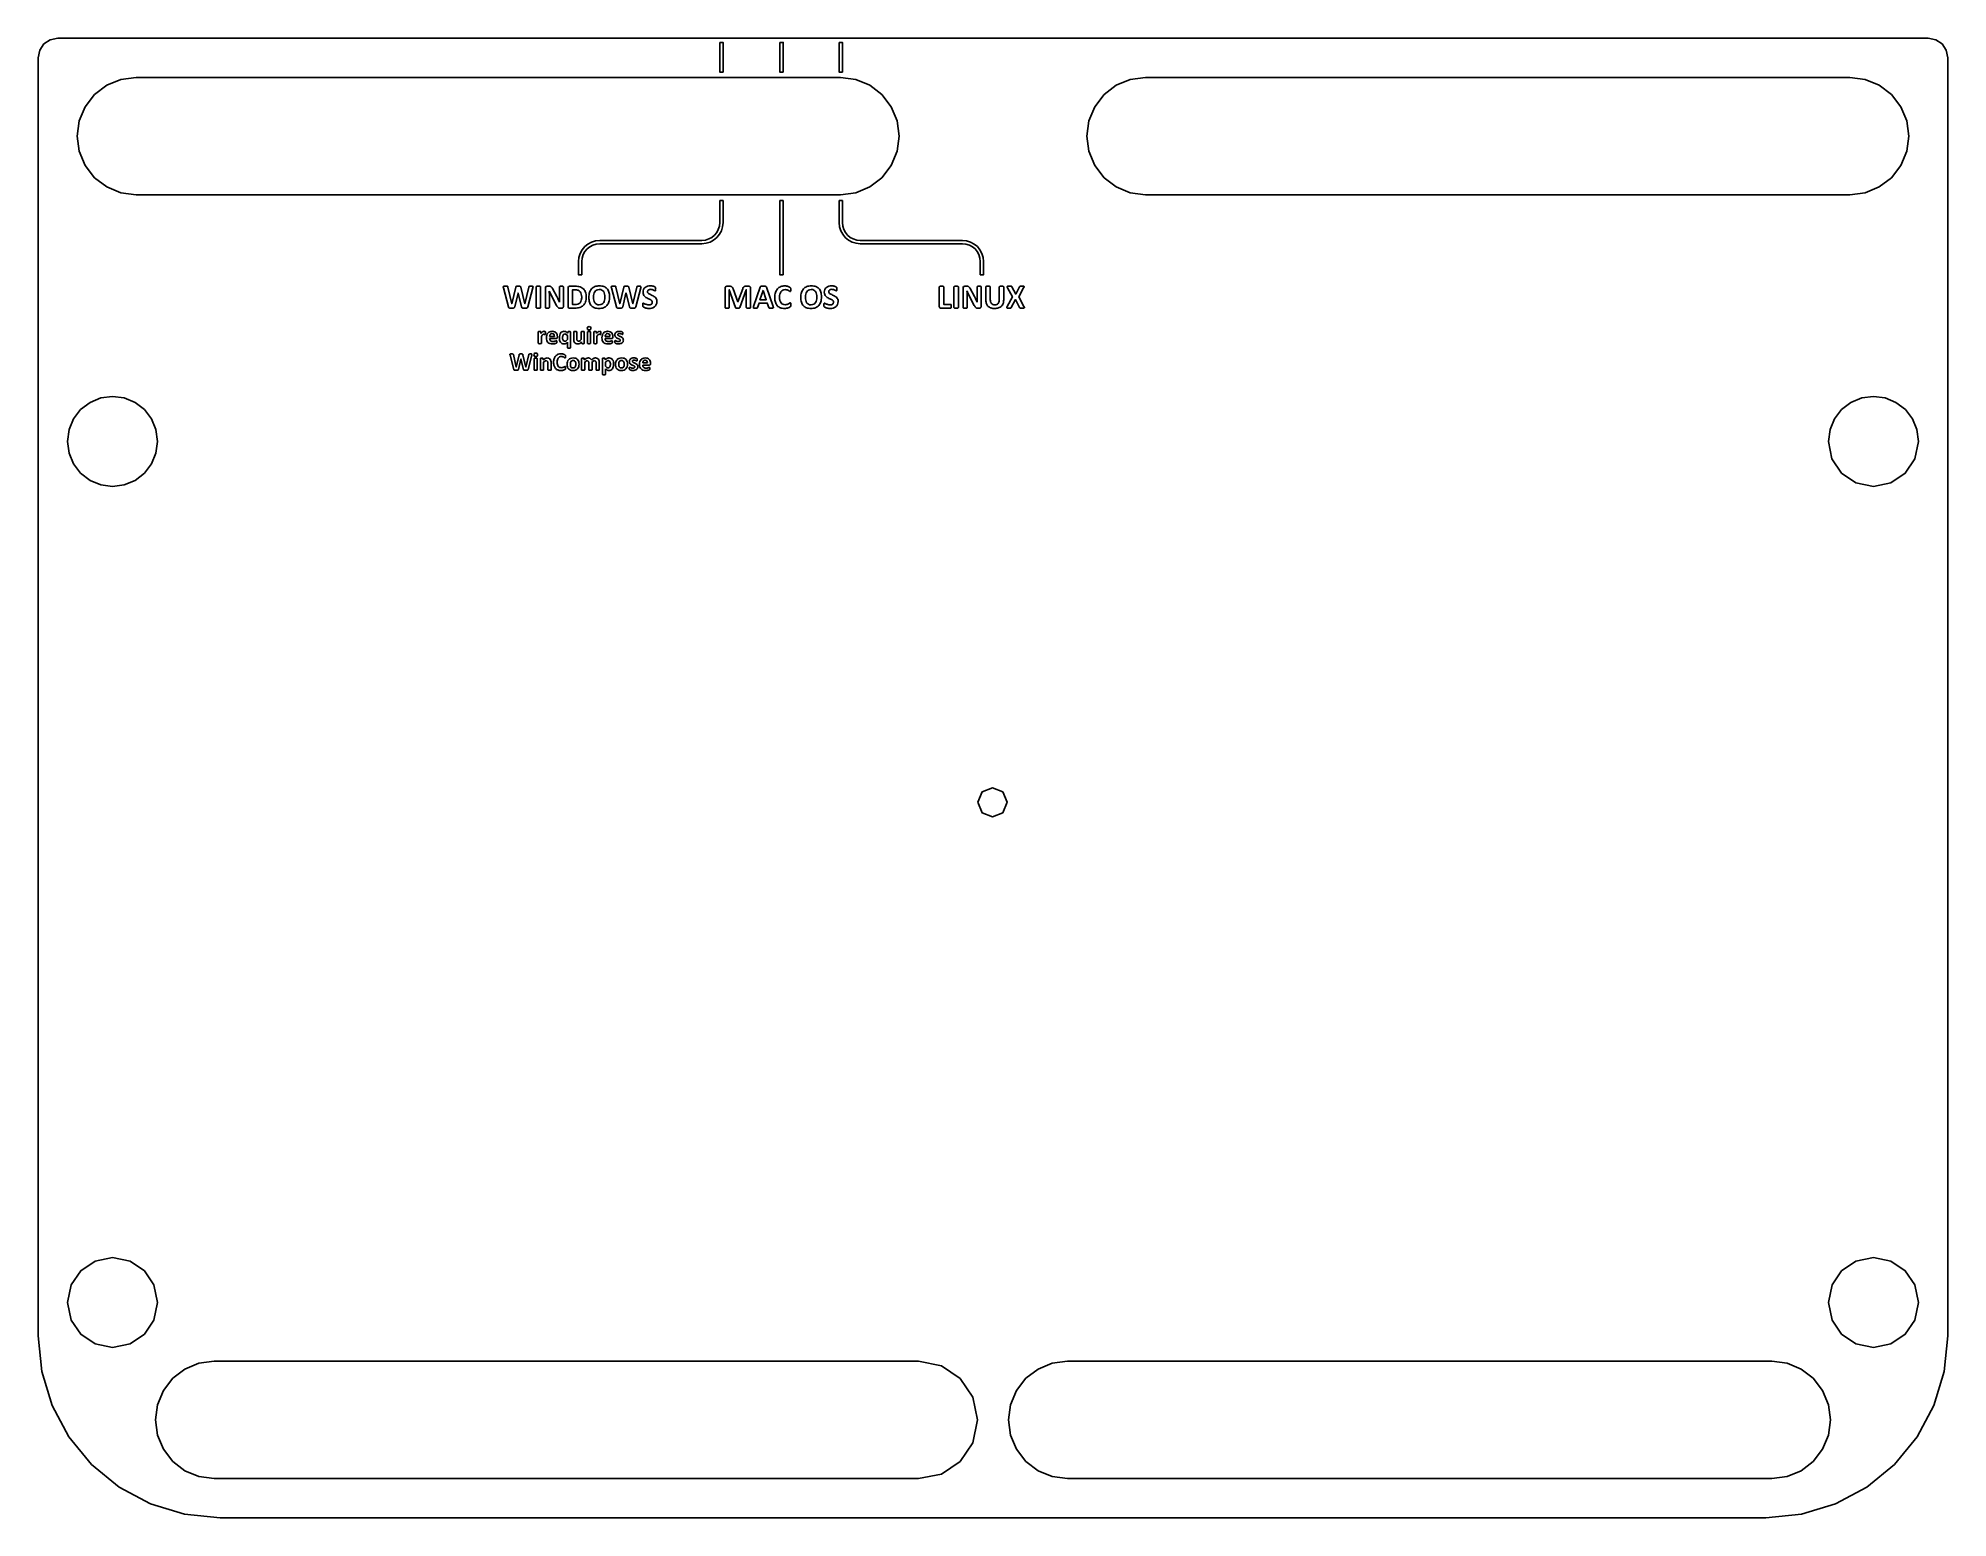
# Model space of a CAD drawing. Header units: millimetres. Extents: x 0 to 97.6, y 221.4 to 297.
import ezdxf

# ---------------------------------------------------------------- set-up
doc = ezdxf.new("R2010")
doc.units = ezdxf.units.MM
doc.layers.get('0').update_dxf_attribs({"linetype": 'CONTINUOUS'})

msp = doc.modelspace()

# ---------------------------------------------------------------- linework, layer by layer
at = {"color": 7}
for points in [[(0.034981, 295.965844), (0.113512, 296.354845), (0.327668, 296.671845), (0.645297, 296.885844), (1.034259, 296.964844)], [(1.034259, 296.964844), (96.565455, 296.964844)], [(96.565455, 296.964844), (96.954657, 296.885844), (97.272157, 296.671845), (97.48594, 296.354845), (97.564524, 295.965844)], [(0.034981, 230.712759), (0.034981, 295.965844)], [(97.564524, 295.965844), (97.564524, 230.712759)], [(5.031394, 288.970855), (4.249206, 289.074836), (3.532477, 289.371857), (2.91613, 289.843847), (2.435168, 290.46985), (2.133948, 291.198857), (2.033539, 291.968847), (2.133948, 292.737858), (2.435168, 293.467843), (2.91613, 294.092841), (3.532477, 294.564844), (4.249206, 294.862844), (5.031394, 294.965845)], [(5.031394, 294.965845), (41.005634, 294.965845)], [(41.005634, 294.965845), (41.78774, 294.862844), (42.504496, 294.564844), (43.12071, 294.092841), (43.601723, 293.467843), (43.903083, 292.737858), (44.00336, 291.968847), (43.903083, 291.198857), (43.601723, 290.46985), (43.12071, 289.843847), (42.504496, 289.371857), (41.78774, 289.074836), (41.005634, 288.970855)], [(56.594344, 288.970855), (55.812236, 289.074836), (55.09548, 289.371857), (54.479003, 289.843847), (53.997991, 290.46985), (53.696895, 291.198857), (53.596353, 291.968847), (53.696895, 292.737858), (53.997991, 293.467843), (54.479003, 294.092841), (55.09548, 294.564844), (55.812236, 294.862844), (56.594344, 294.965845)], [(56.594344, 294.965845), (92.568132, 294.965845)], [(92.568132, 294.965845), (93.350241, 294.862844), (94.067262, 294.564844), (94.683741, 294.092841), (95.164751, 293.467843), (95.465849, 292.737858), (95.566126, 291.968847), (95.465849, 291.198857), (95.164751, 290.46985), (94.683741, 289.843847), (94.067262, 289.371857), (93.350241, 289.074836), (92.568132, 288.970855)], [(41.005634, 288.970855), (5.031394, 288.970855)], [(92.568132, 288.970855), (56.594344, 288.970855)], [(34.843289, 288.67787), (34.843289, 287.556741)], [(35.011258, 287.556741), (35.011258, 288.67787), (34.843289, 288.67787)], [(40.938993, 288.67787), (40.938993, 287.556741)], [(41.106961, 287.556741), (41.106961, 288.67787), (40.938993, 288.67787)], [(33.927274, 286.640725), (28.714383, 286.640725)], [(28.714383, 286.472756), (33.927274, 286.472756)], [(47.235869, 286.640725), (42.022977, 286.640725)], [(42.022977, 286.472756), (47.235869, 286.472756)], [(27.628446, 285.556741), (27.628446, 284.886819), (27.798368, 284.886819), (27.798368, 285.556741)], [(48.151884, 285.556741), (48.151884, 284.886819), (48.319853, 284.886819), (48.319853, 285.556741)], [(24.049607, 283.242636), (23.796392, 284.215015)], [(24.024631, 284.258091), (24.22014, 283.404568), (24.221013, 283.404568), (24.424274, 284.252062)], [(24.721397, 283.242632), (24.543113, 283.948877), (24.541393, 283.948877), (24.372584, 283.242632)], [(24.683519, 284.252074), (24.89367, 283.40458), (24.89539, 283.40458), (25.090899, 284.255519)], [(25.30019, 284.212454), (25.044374, 283.242632)], [(25.469844, 283.215933), (25.469844, 284.26841)], [(25.69722, 284.26841), (25.69722, 283.215933)], [(25.940115, 283.216794), (25.940115, 284.218456)], [(26.021936, 284.299417), (26.143376, 284.299417)], [(26.13907, 284.050507), (26.13735, 284.050507)], [(26.51028, 283.324453), (26.232949, 283.845524)], [(26.303573, 284.183144), (26.520614, 283.775761)], [(26.654966, 283.743033), (26.654966, 284.265826)], [(26.859087, 284.265826), (26.85908, 283.264164)], [(27.101962, 283.256413), (27.101962, 284.22793)], [(27.169137, 284.299417), (27.45508, 284.299417)], [(27.442166, 284.121992), (27.327615, 284.121992), (27.327615, 283.364071), (27.445611, 283.364071)], [(29.563352, 283.242636), (29.310137, 284.215015)], [(29.538338, 284.258091), (29.733847, 283.404568), (29.73464, 283.404568), (29.937901, 284.252062)], [(30.235274, 283.242632), (30.05699, 283.948877), (30.055138, 283.948877), (29.886329, 283.242632)], [(30.197158, 284.252074), (30.407309, 283.40458), (30.409161, 283.40458), (30.604672, 284.255519)], [(30.813926, 284.212454), (30.558251, 283.242632)], [(35.114895, 283.215943), (35.114895, 284.208992)], [(35.200162, 284.299426), (35.348302, 284.299426)], [(35.642979, 283.216804), (35.3312, 284.122865), (35.329348, 284.122865), (35.329348, 283.215943)], [(35.523991, 284.171096), (35.765148, 283.507054), (35.768588, 283.507054), (36.018357, 284.169374)], [(36.199499, 283.215933), (36.199499, 284.122854), (36.197647, 284.122854), (35.874667, 283.216794)], [(36.171651, 284.299426), (36.324096, 284.299426)], [(36.413687, 284.208991), (36.413938, 283.215933)], [(36.570651, 283.271053), (36.9143, 284.259796)], [(37.225214, 284.257211), (37.569771, 283.269332)], [(46.05781, 283.256413), (46.05781, 284.26841)], [(46.285188, 284.26841), (46.285188, 283.371824), (46.635727, 283.371824)], [(46.803724, 283.215933), (46.803724, 284.26841)], [(47.031101, 284.26841), (47.031101, 283.215933)], [(47.273949, 283.216794), (47.273949, 284.218456)], [(47.355772, 284.299417), (47.477213, 284.299417)], [(47.472924, 284.050507), (47.471072, 284.050507)], [(47.844134, 283.324453), (47.566803, 283.845524)], [(47.63741, 284.183144), (47.85445, 283.775761)], [(47.988803, 283.743033), (47.988803, 284.265826)], [(48.192924, 284.265826), (48.192961, 283.264164)], [(48.434978, 283.590588), (48.434978, 284.268411)], [(48.661509, 284.268411), (48.661509, 283.610397)], [(49.121402, 283.597479), (49.121402, 284.268412)], [(49.34534, 284.268412), (49.345346, 283.600061)], [(49.521063, 283.270193), (49.788057, 283.756813), (49.54001, 284.214149)], [(49.76738, 284.269284), (49.962889, 283.900659), (50.15323, 284.269284)], [(50.365132, 284.214149), (50.117082, 283.759397), (50.381457, 283.270193)], [(26.144237, 283.799877), (26.144237, 283.216794)], [(26.659279, 283.492402), (26.660073, 283.492402)], [(26.773828, 283.183203), (26.677367, 283.183203)], [(27.435271, 283.184927), (27.169137, 283.184927)], [(37.343237, 283.215062), (37.268304, 283.438993), (36.849725, 283.438993), (36.7791, 283.221091)], [(46.635724, 283.184927), (46.124988, 283.184927)], [(47.478083, 283.799877), (47.478083, 283.216794)], [(47.993116, 283.492402), (47.99391, 283.492402)], [(48.107683, 283.183203), (48.011221, 283.183203)], [(50.15323, 283.215059), (49.943942, 283.617274), (49.735514, 283.215059)], [(25.57481, 281.39208), (25.57481, 281.962267)], [(25.712244, 281.962267), (25.712244, 281.891314)], [(27.089146, 281.900262), (27.089146, 281.962267)], [(27.225308, 281.962267), (27.225287, 281.165798)], [(27.383791, 281.613254), (27.383791, 281.96227)], [(27.544218, 281.96227), (27.544218, 281.640102)], [(27.767926, 281.583213), (27.767926, 281.962273)], [(27.927721, 281.962273), (27.927793, 281.392083)], [(28.089535, 281.392083), (28.089535, 281.960992)], [(28.2506, 281.960992), (28.2506, 281.392083)], [(28.411004, 281.39208), (28.411004, 281.962267)], [(28.548447, 281.962267), (28.548447, 281.891314)], [(28.777148, 281.909223), (28.77732, 281.909215)], [(25.735898, 281.747488), (25.735898, 281.39208)], [(26.155865, 281.73982), (26.396213, 281.739821)], [(26.502965, 281.636267), (26.155867, 281.636267)], [(26.552192, 281.719361), (26.552184, 281.693797)], [(27.065471, 281.583848), (27.065481, 281.77306)], [(27.065494, 281.165798), (27.065494, 281.436829)], [(27.79035, 281.392083), (27.79035, 281.457923)], [(28.572069, 281.747488), (28.572069, 281.39208)], [(28.992098, 281.73982), (29.232448, 281.739821)], [(29.339205, 281.636267), (28.992106, 281.636267)], [(29.388647, 281.719361), (29.388417, 281.693797)], [(24.320989, 280.055176), (24.133043, 280.776861)], [(24.302437, 280.808821), (24.447541, 280.175351), (24.448176, 280.175351), (24.599032, 280.804346)], [(24.819572, 280.055178), (24.687253, 280.579341), (24.685983, 280.579341), (24.560696, 280.055178)], [(24.791438, 280.804341), (24.947408, 280.175346), (24.948678, 280.175346), (25.093782, 280.806898)], [(25.249113, 280.774935), (25.059278, 280.055178)], [(25.365467, 280.034084), (25.365467, 280.602992)], [(25.52655, 280.602992), (25.52655, 280.034084)], [(25.686988, 280.034085), (25.686988, 280.604272)], [(25.824422, 280.604272), (25.824422, 280.538432)], [(25.848076, 280.413144), (25.848076, 280.034085)], [(26.071165, 280.034084), (26.071165, 280.359449)], [(26.231607, 280.386297), (26.231613, 280.034084)], [(27.786254, 280.034086), (27.786254, 280.604274)], [(27.923697, 280.604274), (27.923697, 280.538434)], [(27.947319, 280.413146), (27.947319, 280.034086)], [(28.159531, 280.034085), (28.159531, 280.372234)], [(28.319956, 280.413144), (28.319956, 280.034085)], [(28.532829, 280.034084), (28.532829, 280.372233)], [(28.693336, 280.399082), (28.693261, 280.034084)], [(28.851175, 279.8078), (28.851175, 280.604272)], [(28.987338, 280.604272), (28.987338, 280.537154)], [(29.012238, 280.411864), (29.012238, 280.223933)], [(29.01224, 280.076273), (29.01224, 279.8078)], [(30.910089, 280.381821), (31.150436, 280.381821)], [(31.257193, 280.278268), (30.910097, 280.278268)], [(31.306607, 280.361362), (31.306406, 280.335797)], [(9.328303, 221.419009), (7.506807, 221.599984), (5.771908, 222.12677), (4.172371, 222.980845), (2.75693, 224.140778), (1.59636, 225.556826), (0.742389, 227.155967), (0.215198, 228.89084), (0.034981, 230.712759)], [(97.564524, 230.712759), (97.38434, 228.89084), (96.857558, 227.155967), (96.003218, 225.556826), (94.84302, 224.140778), (93.427235, 222.980845), (91.827828, 222.12677), (90.092958, 221.599984), (88.271566, 221.419009)], [(9.028504, 223.417934), (8.246317, 223.521918), (7.529561, 223.819836), (6.913241, 224.290797), (6.432282, 224.916801), (6.131054, 225.64599), (6.030644, 226.415928), (6.131054, 227.185865), (6.432282, 227.914792), (6.913241, 228.540003), (7.529561, 229.011755), (8.246317, 229.30994), (9.028504, 229.413919), (45.002689, 229.413919)], [(45.002689, 229.413919), (46.169502, 229.177913), (47.122531, 228.535767), (47.764939, 227.583005), (48.000418, 226.415928), (47.764939, 225.248853), (47.122531, 224.295824), (46.169502, 223.653945), (45.002689, 223.417934)], [(52.597287, 223.417934), (51.814914, 223.521918), (51.098157, 223.819836), (50.481943, 224.290797), (50.00093, 224.916801), (49.699837, 225.64599), (49.599293, 226.415928), (49.699837, 227.185865), (50.00093, 227.914792), (50.481943, 228.540003), (51.098157, 229.011755), (51.814914, 229.30994), (52.597287, 229.413919)], [(88.571339, 229.413919), (89.353448, 229.30994), (90.069939, 229.011755), (90.686683, 228.540003), (91.167431, 227.914792), (91.468524, 227.185865), (91.569066, 226.415928), (91.468524, 225.64599), (91.167431, 224.916801), (90.686683, 224.290797), (90.069939, 223.819836), (89.353448, 223.521918), (88.571339, 223.417934), (52.597287, 223.417934)], [(52.597287, 229.413919), (88.571339, 229.413919)], [(45.002689, 223.417934), (9.028504, 223.417934)], [(88.271566, 221.419009), (9.328303, 221.419009)]]:
    msp.add_lwpolyline(points, dxfattribs=at)
for points in [[(34.841803, 296.74938), (34.841803, 295.23526), (35.011816, 295.23526), (35.011816, 296.74938)], [(37.916033, 296.749897), (37.908281, 295.235777), (38.078297, 295.234743), (38.086049, 296.749379)], [(40.936519, 296.74938), (40.936519, 295.23526), (41.106535, 295.23526), (41.106535, 296.74938)], [(37.910866, 288.676865), (37.910866, 284.887054), (38.079848, 284.887054), (38.079848, 288.676865)], [(37.058172, 284.086681), (37.057378, 284.086681), (36.899763, 283.61298), (37.215851, 283.61298)], [(27.79357, 283.750784)], [(28.027829, 283.758537)], [(28.97866, 283.743033)], [(29.216388, 283.75509)], [(31.635635, 283.519102)], [(38.475844, 283.353731)], [(39.802177, 283.743033)], [(40.039905, 283.75509)], [(40.890792, 283.519102)], [(46.670228, 283.279668)], [(25.94107, 281.909223)], [(28.262745, 282.155318)], [(29.922169, 281.553189)], [(25.538697, 280.797319)], [(26.971226, 280.137624)], [(27.493442, 280.318538)], [(27.659024, 280.32493)], [(29.257702, 280.315983)], [(29.425202, 280.327488)], [(29.964629, 280.318538)], [(30.130264, 280.32493)], [(30.658819, 280.195187)], [(1.533899, 276.379843), (1.61346, 276.979865), (1.841819, 277.528849), (2.20352, 278.001845), (2.683085, 278.369853), (3.242202, 278.600861), (3.832249, 278.677855), (4.422297, 278.600861), (4.98144, 278.369853), (5.460996, 278.001845), (5.822682, 277.528849), (6.051044, 276.979865), (6.130604, 276.379843), (6.051044, 275.779849), (5.822682, 275.230865), (5.460996, 274.757843), (4.98144, 274.388855), (4.422297, 274.157848), (3.832249, 274.081859), (3.242202, 274.157848), (2.683085, 274.388855), (2.20352, 274.757843), (1.841819, 275.230865), (1.61346, 275.779849)], [(91.469318, 276.379843), (91.548428, 276.979865), (91.777028, 277.528849), (92.138978, 278.001845), (92.618139, 278.369853), (93.177468, 278.600861), (93.767224, 278.677855), (94.357774, 278.600861), (94.916839, 278.369853), (95.396264, 278.001845), (95.757949, 277.528849), (95.98602, 276.979865), (96.065924, 276.379843), (95.884949, 275.484865), (95.392824, 274.754853), (94.662045, 274.261855), (93.767224, 274.081859), (92.872932, 274.261855), (92.142418, 274.754853), (91.649764, 275.484865)], [(48.018405, 257.95029), (48.238273, 258.47919), (48.767969, 258.698265), (49.297401, 258.47919), (49.517269, 257.95029), (49.297401, 257.421388), (48.767969, 257.202313), (48.238273, 257.421388)], [(1.533899, 232.411913), (1.714988, 233.30594), (2.207647, 234.035923), (2.938037, 234.527783), (3.832249, 234.707964), (4.726461, 234.527783), (5.456843, 234.035923), (5.949497, 233.30594), (6.130577, 232.411913), (5.949497, 231.516827), (5.456843, 230.786842), (4.726461, 230.294981), (3.832249, 230.1148), (2.938011, 230.294981), (2.207647, 230.786842), (1.714978, 231.516827)], [(91.469318, 232.411913), (91.650028, 233.30594), (92.142947, 234.035923), (92.873462, 234.527783), (93.767224, 234.707964), (94.66178, 234.527783), (95.392028, 234.035923), (95.884949, 233.30594), (96.065924, 232.411913), (95.884949, 231.516827), (95.392028, 230.786842), (94.66178, 230.294981), (93.767224, 230.1148), (92.873462, 230.294981), (92.142947, 230.786842), (91.650028, 231.516827)]]:
    msp.add_lwpolyline(points, close=True, dxfattribs=at)
for points in [[(34.843289, 287.556741), (34.843289, 287.050124), (34.433891, 286.640725), (33.927274, 286.640725)], [(33.927274, 286.472756), (34.525225, 286.472756), (35.011258, 286.95879), (35.011258, 287.556741)], [(40.938993, 287.556741), (40.938993, 286.95879), (41.425026, 286.472756), (42.022977, 286.472756)], [(42.022977, 286.640725), (41.51636, 286.640725), (41.106961, 287.050124), (41.106961, 287.556741)], [(28.714383, 286.640725), (28.116432, 286.640725), (27.628446, 286.154692), (27.628446, 285.556741)], [(27.798368, 285.556741), (27.798368, 286.063358), (28.207766, 286.472757), (28.714383, 286.472756)], [(48.319853, 285.556741), (48.319853, 286.154692), (47.83382, 286.640725), (47.235869, 286.640725)], [(47.235869, 286.472756), (47.742486, 286.472756), (48.151884, 286.063358), (48.151884, 285.556741)], [(23.78778, 284.263246), (23.787198, 284.275304), (23.790356, 284.284491), (23.797254, 284.290807)], [(23.796392, 284.215015), (23.791224, 284.235685), (23.788353, 284.251762), (23.78778, 284.263246)], [(23.797254, 284.290807), (23.804719, 284.297123), (23.81649, 284.300856), (23.832567, 284.302004)], [(23.832567, 284.302004), (23.849218, 284.303733), (23.872185, 284.304597), (23.901469, 284.304597)], [(23.901469, 284.304597), (23.928455, 284.304597), (23.9497, 284.304024), (23.965203, 284.302877)], [(23.965203, 284.302877), (23.981281, 284.302295), (23.993339, 284.300285), (24.001377, 284.296847)], [(24.001377, 284.296847), (24.009415, 284.293976), (24.014869, 284.289383), (24.017741, 284.283068)], [(24.017741, 284.283068), (24.020613, 284.277326), (24.022909, 284.269001), (24.024631, 284.258091)], [(24.424274, 284.252062), (24.42657, 284.262972), (24.429441, 284.271872), (24.432886, 284.278762)], [(24.432886, 284.278762), (24.436906, 284.285652), (24.443222, 284.290819), (24.451835, 284.294264)], [(24.451835, 284.294264), (24.461022, 284.298284), (24.473367, 284.300868), (24.48887, 284.302016)], [(24.48887, 284.302016), (24.504373, 284.303745), (24.525044, 284.304609), (24.550882, 284.304609)], [(24.550882, 284.304609), (24.578443, 284.304609), (24.600262, 284.304036), (24.616339, 284.302889)], [(24.616339, 284.302889), (24.63299, 284.301743), (24.645622, 284.299158), (24.654235, 284.295137)], [(24.654235, 284.295137), (24.663421, 284.291692), (24.670024, 284.286525), (24.674044, 284.279635)], [(24.674044, 284.279635), (24.678064, 284.272745), (24.681222, 284.263558), (24.683519, 284.252074)], [(25.090899, 284.255519), (25.092628, 284.264706), (25.094924, 284.272457), (25.097789, 284.278773)], [(25.097789, 284.278773), (25.100661, 284.285663), (25.106115, 284.29083), (25.114153, 284.294275)], [(25.114153, 284.294275), (25.122191, 284.298295), (25.133675, 284.300879), (25.148605, 284.302028)], [(25.148605, 284.302028), (25.163534, 284.303756), (25.184492, 284.304621), (25.211478, 284.304621)], [(25.211478, 284.304621), (25.236742, 284.304621), (25.256264, 284.303756), (25.270044, 284.302028)], [(25.270044, 284.302028), (25.284399, 284.300881), (25.294734, 284.297149), (25.30105, 284.29083)], [(25.308802, 284.262408), (25.30822, 284.25035), (25.30535, 284.233699), (25.30019, 284.212454)], [(25.30105, 284.29083), (25.307367, 284.284514), (25.309951, 284.27504), (25.308802, 284.262408)], [(25.469844, 284.26841), (25.469844, 284.274151), (25.471567, 284.279318), (25.475012, 284.283912)], [(25.475012, 284.283912), (25.479032, 284.288505), (25.485347, 284.292237), (25.493959, 284.295109)], [(25.493959, 284.295109), (25.503145, 284.29798), (25.514916, 284.300277), (25.529271, 284.301999)], [(25.529271, 284.301999), (25.543625, 284.303727), (25.561712, 284.304591), (25.583531, 284.304591)], [(25.583531, 284.304591), (25.605924, 284.304591), (25.624298, 284.303727), (25.638653, 284.301999)], [(25.638653, 284.301999), (25.653007, 284.30027), (25.664491, 284.297973), (25.673103, 284.295109)], [(25.673103, 284.295109), (25.681717, 284.292237), (25.687746, 284.288505), (25.69119, 284.283912)], [(25.69119, 284.283912), (25.69521, 284.279318), (25.69722, 284.274151), (25.69722, 284.26841)], [(25.940115, 284.218456), (25.940115, 284.245442), (25.947867, 284.265539), (25.963369, 284.278745)], [(25.963369, 284.278745), (25.979447, 284.292526), (25.99897, 284.299417), (26.021936, 284.299417)], [(26.13735, 284.050507), (26.139647, 284.009166), (26.141369, 283.967825), (26.142517, 283.926484)], [(26.183856, 283.945432), (26.167205, 283.981605), (26.152276, 284.016631), (26.13907, 284.050507)], [(26.142517, 283.926484), (26.143664, 283.885717), (26.144237, 283.843514), (26.144237, 283.799877)], [(26.143376, 284.299417), (26.165195, 284.299417), (26.183569, 284.297407), (26.198497, 284.293387)], [(26.232949, 283.845524), (26.216871, 283.87653), (26.200507, 283.909832), (26.183856, 283.945432)], [(26.198497, 284.293387), (26.213427, 284.289942), (26.226633, 284.283913), (26.238116, 284.2753)], [(26.238116, 284.2753), (26.250174, 284.266687), (26.26137, 284.254629), (26.271706, 284.239127)], [(26.271706, 284.239127), (26.28204, 284.224197), (26.292663, 284.205536), (26.303573, 284.183144)], [(26.654966, 284.265826), (26.654966, 284.271567), (26.656686, 284.276735), (26.660126, 284.281328)], [(26.660126, 284.281328), (26.663565, 284.285921), (26.669307, 284.28994), (26.67735, 284.293385)], [(26.67735, 284.293385), (26.685394, 284.29683), (26.696016, 284.299126), (26.709217, 284.300275)], [(26.709217, 284.300275), (26.722428, 284.302003), (26.739367, 284.302868), (26.760032, 284.302868)], [(26.760032, 284.302868), (26.779555, 284.302868), (26.79592, 284.302003), (26.809126, 284.300275)], [(26.809126, 284.300275), (26.822337, 284.299128), (26.832385, 284.296832), (26.83927, 284.293385)], [(26.83927, 284.293385), (26.846731, 284.28994), (26.851899, 284.285921), (26.854774, 284.281328)], [(26.854774, 284.281328), (26.85765, 284.276735), (26.859087, 284.271567), (26.859087, 284.265826)], [(27.101962, 284.22793), (27.101962, 284.253194), (27.108277, 284.27128), (27.120906, 284.28219)], [(27.120906, 284.28219), (27.134118, 284.293675), (27.150195, 284.299417), (27.169137, 284.299417)], [(27.610113, 284.09357), (27.567624, 284.112518), (27.511642, 284.121992), (27.442166, 284.121992)], [(27.45508, 284.299417), (27.554414, 284.299417), (27.638532, 284.287646), (27.707435, 284.264105)], [(27.715189, 284.016056), (27.688202, 284.049358), (27.653176, 284.075196), (27.610113, 284.09357)], [(27.707435, 284.264105), (27.776911, 284.241137), (27.83519, 284.206686), (27.882274, 284.160752)], [(27.774618, 283.898061), (27.762553, 283.943421), (27.742743, 283.982753), (27.715189, 284.016056)], [(27.793562, 283.750783), (27.793562, 283.803608), (27.787247, 283.8527), (27.774618, 283.898061)], [(27.882274, 284.160752), (27.929931, 284.115391), (27.966104, 284.059121), (27.990793, 283.991942)], [(27.990793, 283.991942), (28.015484, 283.924763), (28.027829, 283.846961), (28.027829, 283.758537)], [(28.161327, 283.735281), (28.161327, 283.825428), (28.17281, 283.906387), (28.195776, 283.97816)], [(28.195776, 283.97816), (28.218744, 284.050507), (28.252907, 284.111945), (28.298268, 284.162473)], [(28.298268, 284.162473), (28.34363, 284.213001), (28.399613, 284.251758), (28.466217, 284.278745)], [(28.412814, 283.894617), (28.403624, 283.848109), (28.399029, 283.798729), (28.399029, 283.746478)], [(28.461904, 284.01778), (28.438937, 283.982754), (28.422573, 283.9417), (28.412814, 283.894617)], [(28.552339, 284.101323), (28.515017, 284.080653), (28.484872, 284.052805), (28.461904, 284.01778)], [(28.466217, 284.278745), (28.533397, 284.305732), (28.611198, 284.319225), (28.699622, 284.319225)], [(28.691864, 284.13319), (28.63617, 284.13319), (28.589661, 284.122568), (28.552339, 284.101323)], [(28.82967, 284.104768), (28.792921, 284.123716), (28.746986, 284.13319), (28.691864, 284.13319)], [(28.699622, 284.319225), (28.784028, 284.319225), (28.858384, 284.308028), (28.922692, 284.285635)], [(28.91752, 284.025531), (28.8957, 284.059982), (28.866417, 284.086394), (28.82967, 284.104768)], [(28.964891, 283.902369), (28.955701, 283.9506), (28.93991, 283.991654), (28.91752, 284.025531)], [(28.922692, 284.285635), (28.987575, 284.263242), (29.041548, 284.228791), (29.084612, 284.182282)], [(28.978675, 283.743033), (28.978675, 283.8016), (28.97408, 283.854712), (28.964891, 283.902369)], [(29.084612, 284.182282), (29.128251, 284.135773), (29.160979, 284.07692), (29.182796, 284.005721)], [(29.182796, 284.005721), (29.205191, 283.935096), (29.216388, 283.851553), (29.216388, 283.75509)], [(29.301512, 284.263246), (29.300983, 284.275304), (29.30414, 284.284491), (29.310984, 284.290807)], [(29.310137, 284.215015), (29.304969, 284.235685), (29.302094, 284.251762), (29.301512, 284.263246)], [(29.310984, 284.290807), (29.318445, 284.297123), (29.330216, 284.300856), (29.346295, 284.302004)], [(29.346295, 284.302004), (29.362947, 284.303733), (29.385914, 284.304597), (29.415198, 284.304597)], [(29.415198, 284.304597), (29.442186, 284.304597), (29.463431, 284.304024), (29.478934, 284.302877)], [(29.478934, 284.302877), (29.495003, 284.302295), (29.507061, 284.300285), (29.515108, 284.296847)], [(29.515108, 284.296847), (29.523151, 284.293976), (29.528601, 284.289383), (29.531459, 284.283068)], [(29.531459, 284.283068), (29.534334, 284.277326), (29.536627, 284.269001), (29.538338, 284.258091)], [(29.937901, 284.252062), (29.940194, 284.262972), (29.943069, 284.271872), (29.946527, 284.278762)], [(29.946527, 284.278762), (29.950548, 284.285652), (29.956863, 284.290819), (29.965471, 284.294264)], [(29.965471, 284.294264), (29.974661, 284.298284), (29.987005, 284.300868), (30.002504, 284.302016)], [(30.002504, 284.302016), (30.018009, 284.303745), (30.03868, 284.304609), (30.064518, 284.304609)], [(30.064518, 284.304609), (30.092078, 284.304609), (30.113898, 284.304036), (30.129975, 284.302889)], [(30.129975, 284.302889), (30.146627, 284.301743), (30.159258, 284.299158), (30.167869, 284.295137)], [(30.167869, 284.295137), (30.177059, 284.291692), (30.183665, 284.286525), (30.187686, 284.279635)], [(30.187686, 284.279635), (30.191708, 284.272745), (30.194865, 284.263558), (30.197158, 284.252074)], [(30.604672, 284.255519), (30.606436, 284.264706), (30.608729, 284.272457), (30.611552, 284.278773)], [(30.611552, 284.278773), (30.614427, 284.285663), (30.619877, 284.29083), (30.627903, 284.294275)], [(30.627903, 284.294275), (30.635946, 284.298295), (30.64743, 284.300879), (30.662354, 284.302028)], [(30.662354, 284.302028), (30.677277, 284.303756), (30.698234, 284.304621), (30.725227, 284.304621)], [(30.725227, 284.304621), (30.75049, 284.304621), (30.770011, 284.303756), (30.783793, 284.302028)], [(30.783793, 284.302028), (30.798151, 284.300881), (30.808486, 284.297149), (30.814799, 284.29083)], [(30.822551, 284.262408), (30.822022, 284.25035), (30.819147, 284.233699), (30.813926, 284.212454)], [(30.814799, 284.29083), (30.821114, 284.284514), (30.823698, 284.27504), (30.822551, 284.262408)], [(30.927038, 283.997971), (30.927038, 284.05137), (30.936799, 284.098166), (30.956322, 284.138359)], [(30.947702, 283.878254), (30.933926, 283.911557), (30.927038, 283.951463), (30.927038, 283.997971)], [(31.0011, 283.791266), (30.979281, 283.815956), (30.961481, 283.844952), (30.947702, 283.878254)], [(30.956322, 284.138359), (30.976418, 284.179126), (31.003118, 284.212716), (31.036422, 284.239128)], [(31.036422, 284.239128), (31.070298, 284.266115), (31.109915, 284.286211), (31.155276, 284.299418)], [(31.155276, 284.299418), (31.201211, 284.312624), (31.24973, 284.319227), (31.300833, 284.319227)], [(31.165391, 284.070317), (31.15964, 284.055388), (31.156765, 284.039598), (31.156765, 284.022947)], [(31.156765, 284.022947), (31.156765, 283.998257), (31.163371, 283.976726), (31.176582, 283.958352)], [(31.19295, 284.108213), (31.180885, 284.097879), (31.171698, 284.085247), (31.165391, 284.070317)], [(31.176582, 283.958352), (31.190358, 283.940552), (31.208444, 283.924475), (31.230841, 283.91012)], [(31.239461, 284.13319), (31.221086, 284.127449), (31.205583, 284.119123), (31.19295, 284.108213)], [(31.230841, 283.91012), (31.253808, 283.896339), (31.279646, 283.883133), (31.308356, 283.870502)], [(31.304056, 284.142665), (31.279365, 284.142665), (31.257833, 284.139507), (31.239461, 284.13319)], [(31.300833, 284.319227), (31.327244, 284.319227), (31.353656, 284.317217), (31.380068, 284.313197)], [(31.391043, 284.130608), (31.364631, 284.138646), (31.335635, 284.142665), (31.304056, 284.142665)], [(31.308356, 283.870502), (31.337065, 283.858444), (31.366348, 283.845525), (31.396205, 283.831745)], [(31.380068, 284.313197), (31.406481, 284.309177), (31.431171, 284.303722), (31.454138, 284.296833)], [(31.460806, 284.104769), (31.44071, 284.11453), (31.417456, 284.123143), (31.391043, 284.130608)], [(31.396205, 283.831745), (31.426062, 283.817963), (31.455346, 283.802173), (31.484055, 283.784374)], [(31.454138, 284.296833), (31.477106, 284.289943), (31.497489, 284.282191), (31.515289, 284.273578)], [(31.511622, 284.078929), (31.497846, 284.086967), (31.480907, 284.09558), (31.460806, 284.104769)], [(31.541766, 284.066872), (31.535451, 284.066872), (31.525403, 284.070891), (31.511622, 284.078929)], [(31.515289, 284.273578), (31.533088, 284.264965), (31.54486, 284.257788), (31.550603, 284.252047)], [(31.556397, 284.07204), (31.552958, 284.068595), (31.54808, 284.066872), (31.541766, 284.066872)], [(31.550603, 284.252047), (31.556353, 284.246305), (31.560084, 284.241424), (31.561795, 284.237404)], [(31.565023, 284.088404), (31.563259, 284.080939), (31.560384, 284.075485), (31.556397, 284.07204)], [(31.561795, 284.237404), (31.564088, 284.233385), (31.565807, 284.22793), (31.566954, 284.22104)], [(31.569335, 284.116826), (31.568806, 284.105343), (31.567369, 284.095869), (31.565023, 284.088404)], [(31.566954, 284.22104), (31.568718, 284.214724), (31.569864, 284.206398), (31.570394, 284.196063)], [(31.571187, 284.159029), (31.571187, 284.142377), (31.57057, 284.12831), (31.569335, 284.116826)], [(31.570394, 284.196063), (31.570923, 284.186302), (31.571187, 284.173957), (31.571187, 284.159029)], [(35.114895, 284.208992), (35.114895, 284.238276), (35.122647, 284.260669), (35.138152, 284.276172)], [(35.138152, 284.276172), (35.153656, 284.291675), (35.174326, 284.299426), (35.200162, 284.299426)], [(35.348302, 284.299426), (35.374715, 284.299426), (35.397395, 284.297129), (35.416343, 284.292536)], [(35.416343, 284.292536), (35.43529, 284.288516), (35.451655, 284.281339), (35.465436, 284.271004)], [(35.465436, 284.271004), (35.479212, 284.261243), (35.490696, 284.248037), (35.499887, 284.231386)], [(35.499887, 284.231386), (35.509077, 284.215308), (35.517112, 284.195211), (35.523991, 284.171096)], [(36.018357, 284.169374), (36.025818, 284.19349), (36.033853, 284.213873), (36.042461, 284.230525)], [(36.042461, 284.230525), (36.05165, 284.247176), (36.061986, 284.260669), (36.073467, 284.271004)], [(36.073467, 284.271004), (36.085532, 284.281339), (36.099599, 284.288516), (36.115668, 284.292536)], [(36.115668, 284.292536), (36.131737, 284.297129), (36.150398, 284.299426), (36.171651, 284.299426)], [(36.324096, 284.299426), (36.339601, 284.299426), (36.352807, 284.297416), (36.363715, 284.293396)], [(36.363715, 284.293396), (36.375198, 284.289376), (36.384385, 284.283347), (36.391277, 284.275309)], [(36.391277, 284.275309), (36.398738, 284.267844), (36.404197, 284.25837), (36.407654, 284.246887)], [(36.407654, 284.246887), (36.411676, 284.235977), (36.413687, 284.223345), (36.413687, 284.208991)], [(36.9143, 284.259796), (36.917739, 284.269558), (36.921761, 284.277309), (36.926365, 284.28305)], [(36.926365, 284.28305), (36.930951, 284.289367), (36.93813, 284.29396), (36.947902, 284.29683)], [(36.947902, 284.29683), (36.958238, 284.300275), (36.972306, 284.302285), (36.990105, 284.30286)], [(36.990105, 284.30286), (37.007905, 284.304006), (37.031447, 284.30458), (37.060731, 284.30458)], [(37.060731, 284.30458), (37.094606, 284.30458), (37.121593, 284.304006), (37.141691, 284.30286)], [(37.141691, 284.30286), (37.161787, 284.302278), (37.177289, 284.300268), (37.188199, 284.29683)], [(37.188199, 284.29683), (37.199682, 284.293958), (37.207716, 284.289365), (37.212303, 284.28305)], [(37.212303, 284.28305), (37.217471, 284.276734), (37.221775, 284.268121), (37.225214, 284.257211)], [(37.651474, 283.727528), (37.651474, 283.822268), (37.664106, 283.906386), (37.68937, 283.979881)], [(37.68937, 283.979881), (37.714634, 284.053377), (37.749946, 284.115101), (37.795307, 284.165055)], [(37.795307, 284.165055), (37.840667, 284.215009), (37.894928, 284.252905), (37.958089, 284.278744)], [(37.915004, 283.900642), (37.902375, 283.852985), (37.89606, 283.799299), (37.89606, 283.739584)], [(37.970125, 284.022082), (37.946009, 283.988779), (37.927635, 283.9483), (37.915004, 283.900642)], [(37.958089, 284.278744), (38.021822, 284.304582), (38.091872, 284.317501), (38.16824, 284.317501)], [(38.058837, 284.099597), (38.024385, 284.081797), (37.994814, 284.055959), (37.970125, 284.022082)], [(38.17769, 284.127158), (38.133479, 284.127158), (38.093861, 284.117971), (38.058837, 284.099597)], [(38.16824, 284.317501), (38.199245, 284.317501), (38.229103, 284.314917), (38.257812, 284.309748)], [(38.281045, 284.111656), (38.252336, 284.12199), (38.217884, 284.127158), (38.17769, 284.127158)], [(38.257812, 284.309748), (38.286521, 284.30458), (38.312933, 284.29769), (38.337049, 284.289077)], [(38.355975, 284.078066), (38.335305, 284.090697), (38.310329, 284.101894), (38.281045, 284.111656)], [(38.337049, 284.289077), (38.361738, 284.281039), (38.383844, 284.271564), (38.403367, 284.260654)], [(38.407653, 284.044476), (38.394442, 284.054811), (38.377215, 284.066007), (38.355975, 284.078066)], [(38.403367, 284.260654), (38.42289, 284.249745), (38.436382, 284.240271), (38.443845, 284.232232)], [(38.440379, 284.029834), (38.431772, 284.029834), (38.420863, 284.034715), (38.407653, 284.044476)], [(38.454164, 284.035001), (38.450142, 284.031557), (38.445548, 284.029834), (38.440379, 284.029834)], [(38.443845, 284.232232), (38.451889, 284.224768), (38.457348, 284.218452), (38.460223, 284.213286)], [(38.464509, 284.051366), (38.461634, 284.043901), (38.458186, 284.038446), (38.454164, 284.035001)], [(38.460223, 284.213286), (38.463098, 284.208117), (38.465391, 284.201514), (38.467102, 284.193476)], [(38.470542, 284.080649), (38.469307, 284.068591), (38.467296, 284.05883), (38.464509, 284.051366)], [(38.467102, 284.193476), (38.468866, 284.185438), (38.470013, 284.175964), (38.470542, 284.165054)], [(38.470542, 284.165054), (38.471777, 284.154145), (38.472394, 284.140651), (38.472394, 284.124574)], [(38.472394, 284.124574), (38.472394, 284.107348), (38.471777, 284.092706), (38.470542, 284.080649)], [(38.984844, 283.735281), (38.984844, 283.825428), (38.996327, 283.906387), (39.019293, 283.97816)], [(39.019293, 283.97816), (39.042261, 284.050507), (39.076424, 284.111945), (39.121785, 284.162473)], [(39.121785, 284.162473), (39.167147, 284.213001), (39.22313, 284.251758), (39.289734, 284.278745)], [(39.236331, 283.894617), (39.227141, 283.848109), (39.222546, 283.798729), (39.222546, 283.746478)], [(39.285422, 284.01778), (39.262456, 283.982754), (39.246092, 283.9417), (39.236331, 283.894617)], [(39.375856, 284.101323), (39.338534, 284.080653), (39.308389, 284.052805), (39.285422, 284.01778)], [(39.289734, 284.278745), (39.356914, 284.305732), (39.434715, 284.319225), (39.523139, 284.319225)], [(39.515384, 284.13319), (39.459688, 284.13319), (39.413178, 284.122568), (39.375856, 284.101323)], [(39.653187, 284.104768), (39.61644, 284.123716), (39.570506, 284.13319), (39.515384, 284.13319)], [(39.523139, 284.319225), (39.607545, 284.319225), (39.681901, 284.308028), (39.746209, 284.285635)], [(39.741037, 284.025531), (39.719217, 284.059982), (39.689934, 284.086394), (39.653187, 284.104768)], [(39.788408, 283.902369), (39.779218, 283.9506), (39.763427, 283.991654), (39.741037, 284.025531)], [(39.746209, 284.285635), (39.811092, 284.263242), (39.865065, 284.228791), (39.908129, 284.182282)], [(39.802192, 283.743033), (39.802192, 283.8016), (39.797598, 283.854712), (39.788408, 283.902369)], [(39.908129, 284.182282), (39.951768, 284.135773), (39.984496, 284.07692), (40.006313, 284.005721)], [(40.006313, 284.005721), (40.028708, 283.935096), (40.039905, 283.851553), (40.039905, 283.75509)], [(40.182174, 283.997971), (40.182174, 284.05137), (40.191934, 284.098166), (40.211455, 284.138359)], [(40.202838, 283.878254), (40.189062, 283.911557), (40.182174, 283.951463), (40.182174, 283.997971)], [(40.256239, 283.791266), (40.234419, 283.815956), (40.216619, 283.844952), (40.202838, 283.878254)], [(40.211455, 284.138359), (40.231553, 284.179126), (40.258253, 284.212716), (40.291555, 284.239128)], [(40.291555, 284.239128), (40.325432, 284.266115), (40.365051, 284.286211), (40.410411, 284.299418)], [(40.410411, 284.299418), (40.456345, 284.312624), (40.504863, 284.319227), (40.555967, 284.319227)], [(40.420548, 284.070317), (40.414797, 284.055388), (40.411922, 284.039598), (40.411922, 284.022947)], [(40.411922, 284.022947), (40.411922, 283.998257), (40.418528, 283.976726), (40.431739, 283.958352)], [(40.448109, 284.108213), (40.436044, 284.097879), (40.426857, 284.085247), (40.420548, 284.070317)], [(40.431739, 283.958352), (40.445515, 283.940552), (40.463602, 283.924475), (40.486, 283.91012)], [(40.494618, 284.13319), (40.476243, 284.127449), (40.46074, 284.119123), (40.448109, 284.108213)], [(40.486, 283.91012), (40.508968, 283.896339), (40.534806, 283.883133), (40.563515, 283.870502)], [(40.559213, 284.142665), (40.534524, 284.142665), (40.512992, 284.139507), (40.494618, 284.13319)], [(40.555967, 284.319227), (40.582379, 284.319227), (40.608792, 284.317217), (40.635204, 284.313197)], [(40.646203, 284.130608), (40.61979, 284.138646), (40.590794, 284.142665), (40.559213, 284.142665)], [(40.563515, 283.870502), (40.592224, 283.858444), (40.621507, 283.845525), (40.651365, 283.831745)], [(40.635204, 284.313197), (40.661616, 284.309177), (40.686307, 284.303722), (40.709274, 284.296833)], [(40.715965, 284.104769), (40.695869, 284.11453), (40.672615, 284.123143), (40.646203, 284.130608)], [(40.651365, 283.831745), (40.681222, 283.817963), (40.710505, 283.802173), (40.739214, 283.784374)], [(40.709274, 284.296833), (40.73224, 284.289943), (40.752623, 284.282191), (40.770425, 284.273578)], [(40.766781, 284.078929), (40.753005, 284.086967), (40.736067, 284.09558), (40.715965, 284.104769)], [(40.796925, 284.066872), (40.790611, 284.066872), (40.780563, 284.070891), (40.766781, 284.078929)], [(40.770425, 284.273578), (40.788224, 284.264965), (40.799994, 284.257788), (40.805736, 284.252047)], [(40.811557, 284.07204), (40.808117, 284.068595), (40.80324, 284.066872), (40.796925, 284.066872)], [(40.805736, 284.252047), (40.811486, 284.246305), (40.815217, 284.241424), (40.816928, 284.237404)], [(40.820156, 284.088404), (40.818392, 284.080939), (40.815525, 284.075485), (40.811557, 284.07204)], [(40.816928, 284.237404), (40.819221, 284.233385), (40.820941, 284.22793), (40.822087, 284.22104)], [(40.824468, 284.116826), (40.823939, 284.105343), (40.822502, 284.095869), (40.820156, 284.088404)], [(40.822087, 284.22104), (40.823851, 284.214724), (40.824998, 284.206398), (40.825527, 284.196063)], [(40.82632, 284.159029), (40.82632, 284.142377), (40.825703, 284.12831), (40.824468, 284.116826)], [(40.825527, 284.196063), (40.826056, 284.186302), (40.82632, 284.173957), (40.82632, 284.159029)], [(46.05781, 284.26841), (46.05781, 284.274151), (46.05953, 284.279319), (46.06297, 284.283912)], [(46.06297, 284.283912), (46.066991, 284.288505), (46.073306, 284.292237), (46.081914, 284.295109)], [(46.081914, 284.295109), (46.090522, 284.297981), (46.102005, 284.300277), (46.116363, 284.301999)], [(46.116363, 284.301999), (46.131285, 284.303727), (46.14966, 284.304592), (46.171486, 284.304592)], [(46.171486, 284.304592), (46.193879, 284.304592), (46.212252, 284.303727), (46.226607, 284.301999)], [(46.226607, 284.301999), (46.240965, 284.30027), (46.252449, 284.297974), (46.261058, 284.295109)], [(46.261058, 284.295109), (46.269666, 284.292237), (46.275698, 284.288505), (46.279156, 284.283912)], [(46.279156, 284.283912), (46.283177, 284.279319), (46.285188, 284.274151), (46.285188, 284.26841)], [(46.803724, 284.26841), (46.803724, 284.274151), (46.805444, 284.279318), (46.808883, 284.283912)], [(46.808883, 284.283912), (46.812905, 284.288505), (46.81922, 284.292237), (46.827827, 284.295109)], [(46.827827, 284.295109), (46.837017, 284.29798), (46.848788, 284.300277), (46.863139, 284.301999)], [(46.863139, 284.301999), (46.877497, 284.303727), (46.895584, 284.304591), (46.917399, 284.304591)], [(46.917399, 284.304591), (46.939792, 284.304591), (46.958165, 284.303727), (46.97252, 284.301999)], [(46.97252, 284.301999), (46.986878, 284.30027), (46.998362, 284.297973), (47.006971, 284.295109)], [(47.006971, 284.295109), (47.015579, 284.292237), (47.021612, 284.288505), (47.025069, 284.283912)], [(47.025069, 284.283912), (47.029091, 284.279318), (47.031101, 284.274151), (47.031101, 284.26841)], [(47.273949, 284.218456), (47.273949, 284.245442), (47.281702, 284.265539), (47.297206, 284.278745)], [(47.297206, 284.278745), (47.313275, 284.292526), (47.332797, 284.299417), (47.355772, 284.299417)], [(47.471072, 284.050507), (47.473365, 284.009166), (47.475085, 283.967825), (47.476231, 283.926484)], [(47.51771, 283.945432), (47.501059, 283.981605), (47.48613, 284.016631), (47.472924, 284.050507)], [(47.476231, 283.926484), (47.477466, 283.885717), (47.478083, 283.843514), (47.478083, 283.799877)], [(47.477213, 284.299417), (47.49903, 284.299417), (47.517404, 284.297407), (47.532333, 284.293387)], [(47.566803, 283.845524), (47.550734, 283.87653), (47.53437, 283.909832), (47.51771, 283.945432)], [(47.532333, 284.293387), (47.547256, 284.289942), (47.560462, 284.283913), (47.571952, 284.2753)], [(47.571952, 284.2753), (47.584017, 284.266687), (47.595213, 284.254629), (47.605541, 284.239127)], [(47.605541, 284.239127), (47.615877, 284.224197), (47.6265, 284.205536), (47.63741, 284.183144)], [(47.988803, 284.265826), (47.988803, 284.271567), (47.990523, 284.276735), (47.993963, 284.281328)], [(47.993963, 284.281328), (47.997402, 284.285921), (48.003144, 284.28994), (48.011187, 284.293385)], [(48.011187, 284.293385), (48.01923, 284.29683), (48.029852, 284.299126), (48.043053, 284.300275)], [(48.043053, 284.300275), (48.056265, 284.302003), (48.073203, 284.302868), (48.093869, 284.302868)], [(48.093869, 284.302868), (48.11339, 284.302868), (48.129754, 284.302003), (48.14296, 284.300275)], [(48.14296, 284.300275), (48.156172, 284.299128), (48.16622, 284.296832), (48.173107, 284.293385)], [(48.173107, 284.293385), (48.180568, 284.28994), (48.185736, 284.285921), (48.188611, 284.281328)], [(48.188611, 284.281328), (48.191486, 284.276735), (48.192924, 284.271567), (48.192924, 284.265826)], [(48.434978, 284.268411), (48.434978, 284.274152), (48.436698, 284.27932), (48.440137, 284.283913)], [(48.440137, 284.283913), (48.443577, 284.288506), (48.449609, 284.292238), (48.458235, 284.29511)], [(48.458235, 284.29511), (48.467425, 284.297981), (48.479195, 284.300278), (48.493546, 284.302)], [(48.493546, 284.302), (48.507904, 284.303728), (48.526279, 284.304593), (48.548669, 284.304593)], [(48.548669, 284.304593), (48.570489, 284.304593), (48.588576, 284.303728), (48.60293, 284.302)], [(48.60293, 284.302), (48.617288, 284.300271), (48.628771, 284.297974), (48.637379, 284.29511)], [(48.637379, 284.29511), (48.645987, 284.292238), (48.652019, 284.288506), (48.655476, 284.283913)], [(48.655476, 284.283913), (48.659498, 284.27932), (48.661509, 284.274152), (48.661509, 284.268411)], [(49.121402, 284.268412), (49.121402, 284.274153), (49.123122, 284.279321), (49.126562, 284.283914)], [(49.126562, 284.283914), (49.130001, 284.288507), (49.136034, 284.292239), (49.144659, 284.295111)], [(49.144659, 284.295111), (49.153267, 284.297983), (49.164751, 284.300279), (49.179111, 284.302001)], [(49.179111, 284.302001), (49.194033, 284.303729), (49.212407, 284.304594), (49.234231, 284.304594)], [(49.234231, 284.304594), (49.256051, 284.304594), (49.273851, 284.303729), (49.287632, 284.302001)], [(49.287632, 284.302001), (49.30199, 284.300272), (49.313474, 284.297975), (49.322084, 284.295111)], [(49.322084, 284.295111), (49.330691, 284.292239), (49.336724, 284.288507), (49.340181, 284.283914)], [(49.340181, 284.283914), (49.343621, 284.279321), (49.34534, 284.274153), (49.34534, 284.268412)], [(49.518473, 284.263242), (49.515034, 284.275873), (49.516471, 284.28506), (49.522786, 284.290803)], [(49.54001, 284.214149), (49.529674, 284.23482), (49.522495, 284.251184), (49.518473, 284.263242)], [(49.522786, 284.290803), (49.529683, 284.297119), (49.542027, 284.300852), (49.55982, 284.302)], [(49.55982, 284.302), (49.577621, 284.303729), (49.602885, 284.304593), (49.635612, 284.304593)], [(49.635612, 284.304593), (49.6626, 284.304593), (49.683845, 284.30402), (49.699348, 284.302873)], [(49.699348, 284.302873), (49.715417, 284.301727), (49.728049, 284.299717), (49.737244, 284.296843)], [(49.737244, 284.296843), (49.746434, 284.294547), (49.752749, 284.291102), (49.756188, 284.286509)], [(49.756188, 284.286509), (49.76021, 284.281916), (49.76394, 284.276174), (49.76738, 284.269284)], [(50.15323, 284.269284), (50.156669, 284.276174), (50.160118, 284.281916), (50.163575, 284.286509)], [(50.163575, 284.286509), (50.167597, 284.291102), (50.173629, 284.294547), (50.181672, 284.296843)], [(50.181672, 284.296843), (50.19028, 284.299715), (50.201763, 284.301725), (50.216121, 284.302873)], [(50.216121, 284.302873), (50.231044, 284.30402), (50.251427, 284.304593), (50.277272, 284.304593)], [(50.277272, 284.304593), (50.305981, 284.304593), (50.328662, 284.303729), (50.345315, 284.302)], [(50.345315, 284.302), (50.361966, 284.300854), (50.373449, 284.297121), (50.379763, 284.290803)], [(50.384076, 284.263242), (50.381201, 284.251184), (50.374886, 284.23482), (50.365132, 284.214149)], [(50.379763, 284.290803), (50.386078, 284.284486), (50.387516, 284.2753), (50.384076, 284.263242)], [(24.062526, 283.209046), (24.057358, 283.217659), (24.053051, 283.228856), (24.049607, 283.242636)], [(24.087503, 283.190097), (24.07602, 283.19469), (24.067694, 283.201006), (24.062526, 283.209046)], [(24.134012, 283.182345), (24.11449, 283.183491), (24.098987, 283.186075), (24.087503, 283.190097)], [(24.21411, 283.179752), (24.180808, 283.179752), (24.154108, 283.180616), (24.134012, 283.182345)], [(24.289903, 283.182345), (24.270954, 283.180616), (24.24569, 283.179752), (24.21411, 283.179752)], [(24.33555, 283.190957), (24.32464, 283.186364), (24.309425, 283.183493), (24.289903, 283.182345)], [(24.360527, 283.209904), (24.355359, 283.201866), (24.347033, 283.19555), (24.33555, 283.190957)], [(24.372584, 283.242632), (24.369712, 283.229426), (24.365693, 283.218516), (24.360527, 283.209904)], [(24.733454, 283.209042), (24.728286, 283.217655), (24.724267, 283.228852), (24.721397, 283.242632)], [(24.758431, 283.190093), (24.746948, 283.194686), (24.738622, 283.201003), (24.733454, 283.209042)], [(24.80494, 283.182341), (24.785417, 283.183487), (24.769915, 283.186071), (24.758431, 283.190093)], [(24.884177, 283.179748), (24.851448, 283.179748), (24.825036, 283.180612), (24.80494, 283.182341)], [(24.956524, 283.182341), (24.937576, 283.180612), (24.91346, 283.179748), (24.884177, 283.179748)], [(25.003033, 283.190093), (24.990975, 283.186073), (24.975472, 283.183489), (24.956524, 283.182341)], [(25.029732, 283.209042), (25.023991, 283.201004), (25.015091, 283.194688), (25.003033, 283.190093)], [(25.044374, 283.242632), (25.040929, 283.228851), (25.036049, 283.217654), (25.029732, 283.209042)], [(25.475012, 283.200431), (25.471567, 283.205024), (25.469844, 283.210191), (25.469844, 283.215933)], [(25.493959, 283.189234), (25.485346, 283.192105), (25.47903, 283.195838), (25.475012, 283.200431)], [(25.528409, 283.182344), (25.514055, 283.184072), (25.502571, 283.186369), (25.493959, 283.189234)], [(25.583531, 283.179751), (25.561712, 283.179751), (25.543338, 283.180615), (25.528409, 283.182344)], [(25.638653, 283.182344), (25.624298, 283.180615), (25.605924, 283.179751), (25.583531, 283.179751)], [(25.673103, 283.189234), (25.66449, 283.186362), (25.653007, 283.184065), (25.638653, 283.182344)], [(25.69119, 283.200431), (25.687746, 283.195838), (25.681717, 283.192105), (25.673103, 283.189234)], [(25.69722, 283.215933), (25.69722, 283.210191), (25.69521, 283.205024), (25.69119, 283.200431)], [(25.944423, 283.201292), (25.941551, 283.205885), (25.940115, 283.211052), (25.940115, 283.216794)], [(25.959925, 283.189235), (25.95246, 283.19268), (25.947292, 283.196699), (25.944423, 283.201292)], [(25.990931, 283.182345), (25.977724, 283.184074), (25.967389, 283.18637), (25.959925, 283.189235)], [(26.040884, 283.179752), (26.020788, 283.179752), (26.004137, 283.180616), (25.990931, 283.182345)], [(26.0917, 283.182345), (26.078493, 283.180616), (26.061555, 283.179752), (26.040884, 283.179752)], [(26.122705, 283.189235), (26.115241, 283.186363), (26.104905, 283.184067), (26.0917, 283.182345)], [(26.13907, 283.201292), (26.136198, 283.196699), (26.130743, 283.19268), (26.122705, 283.189235)], [(26.144237, 283.216794), (26.144237, 283.211052), (26.142515, 283.205885), (26.13907, 283.201292)], [(26.549036, 283.253829), (26.537553, 283.272203), (26.524634, 283.295744), (26.51028, 283.324453)], [(26.520614, 283.775761), (26.533243, 283.751071), (26.545589, 283.726668), (26.55765, 283.702553)], [(26.58435, 283.210765), (26.572285, 283.221674), (26.560513, 283.236029), (26.549036, 283.253829)], [(26.55765, 283.702553), (26.570279, 283.679011), (26.582337, 283.655183), (26.593821, 283.631067)], [(26.624828, 283.189233), (26.61047, 283.193253), (26.596977, 283.20043), (26.58435, 283.210765)], [(26.593821, 283.631067), (26.605304, 283.607525), (26.616501, 283.584271), (26.627413, 283.561304)], [(26.677367, 283.183203), (26.657271, 283.183203), (26.639758, 283.185213), (26.624828, 283.189233)], [(26.627413, 283.561304), (26.638314, 283.538336), (26.648936, 283.515369), (26.659279, 283.492402)], [(26.65576, 283.618148), (26.655231, 283.661786), (26.654966, 283.703414), (26.654966, 283.743033)], [(26.660073, 283.492402), (26.658309, 283.532595), (26.656871, 283.57451), (26.65576, 283.618148)], [(26.805697, 283.187511), (26.795361, 283.184639), (26.784738, 283.183203), (26.773828, 283.183203)], [(26.833256, 283.203012), (26.825795, 283.196123), (26.816609, 283.190955), (26.805697, 283.187511)], [(26.852201, 283.228852), (26.847614, 283.218517), (26.8413, 283.209904), (26.833256, 283.203012)], [(26.85908, 283.264164), (26.85908, 283.250958), (26.856787, 283.239187), (26.852201, 283.228852)], [(27.120906, 283.201291), (27.108277, 283.212774), (27.101962, 283.231148), (27.101962, 283.256413)], [(27.169137, 283.184927), (27.150189, 283.184927), (27.134112, 283.190381), (27.120906, 283.201291)], [(27.69021, 283.216794), (27.619011, 283.195549), (27.534031, 283.184927), (27.435271, 283.184927)], [(27.445611, 283.364071), (27.507622, 283.364071), (27.559872, 283.37211), (27.602361, 283.388188)], [(27.602361, 283.388188), (27.644851, 283.404264), (27.680164, 283.428379), (27.7083, 283.460535)], [(27.872799, 283.318424), (27.822846, 283.27249), (27.761983, 283.238613), (27.69021, 283.216794)], [(27.7083, 283.460535), (27.737009, 283.493263), (27.758253, 283.533743), (27.772033, 283.581974)], [(27.772033, 283.581974), (27.786391, 283.630206), (27.79357, 283.686476), (27.79357, 283.750784)], [(27.987348, 283.495847), (27.960935, 283.4235), (27.922752, 283.364359), (27.872799, 283.318424)], [(28.027829, 283.758535), (28.027829, 283.656331), (28.014335, 283.568768), (27.987348, 283.495847)], [(28.193194, 283.480344), (28.171949, 283.552117), (28.161327, 283.637096), (28.161327, 283.735281)], [(28.290518, 283.302921), (28.247454, 283.34943), (28.215013, 283.408571), (28.193194, 283.480344)], [(28.451575, 283.198707), (28.387267, 283.221674), (28.333582, 283.256412), (28.290518, 283.302921)], [(28.399029, 283.746478), (28.399029, 283.685615), (28.403624, 283.630781), (28.412814, 283.581975)], [(28.412814, 283.581975), (28.422004, 283.533744), (28.437506, 283.492402), (28.459322, 283.457951)], [(28.678953, 283.165117), (28.592251, 283.165117), (28.516458, 283.176314), (28.451575, 283.198707)], [(28.459322, 283.457951), (28.481141, 283.4235), (28.510425, 283.397088), (28.547172, 283.378714)], [(28.547172, 283.378714), (28.583919, 283.360914), (28.630141, 283.352015), (28.685837, 283.352015)], [(28.910635, 283.204736), (28.844029, 283.178324), (28.766801, 283.165117), (28.678953, 283.165117)], [(28.685837, 283.352015), (28.741532, 283.352015), (28.78804, 283.36235), (28.825363, 283.38302)], [(28.825363, 283.38302), (28.862685, 283.403691), (28.89283, 283.431826), (28.915797, 283.467425)], [(29.079445, 283.321008), (29.034084, 283.27048), (28.977815, 283.231723), (28.910635, 283.204736)], [(28.915797, 283.467425), (28.938765, 283.503025), (28.954842, 283.544366), (28.964028, 283.591449)], [(28.964028, 283.591449), (28.973782, 283.639106), (28.97866, 283.689634), (28.97866, 283.743033)], [(29.181936, 283.507043), (29.158969, 283.434122), (29.124805, 283.37211), (29.079445, 283.321008)], [(29.216388, 283.75509), (29.216388, 283.662647), (29.204904, 283.579964), (29.181936, 283.507043)], [(29.576263, 283.209046), (29.571095, 283.217659), (29.566791, 283.228856), (29.563352, 283.242636)], [(29.60124, 283.190097), (29.589757, 283.19469), (29.581432, 283.201006), (29.576263, 283.209046)], [(29.647748, 283.182345), (29.628226, 283.183491), (29.612723, 283.186075), (29.60124, 283.190097)], [(29.727846, 283.179752), (29.694544, 283.179752), (29.667844, 283.180616), (29.647748, 283.182345)], [(29.803638, 283.182345), (29.784691, 283.180616), (29.759426, 283.179752), (29.727846, 283.179752)], [(29.849287, 283.190957), (29.838368, 283.186364), (29.823152, 283.183493), (29.803638, 283.182345)], [(29.874264, 283.209904), (29.869095, 283.201866), (29.86077, 283.19555), (29.849287, 283.190957)], [(29.886329, 283.242632), (29.883453, 283.229426), (29.879432, 283.218516), (29.874264, 283.209904)], [(30.247339, 283.209042), (30.242171, 283.217655), (30.238149, 283.228852), (30.235274, 283.242632)], [(30.272316, 283.190093), (30.260833, 283.194686), (30.252508, 283.201003), (30.247339, 283.209042)], [(30.318827, 283.182341), (30.299304, 283.183487), (30.283801, 283.186071), (30.272316, 283.190093)], [(30.398064, 283.179748), (30.365336, 283.179748), (30.338923, 283.180612), (30.318827, 283.182341)], [(30.47041, 283.182341), (30.451462, 283.180612), (30.427347, 283.179748), (30.398064, 283.179748)], [(30.516918, 283.190093), (30.504871, 283.186073), (30.489368, 283.183489), (30.47041, 283.182341)], [(30.54362, 283.209042), (30.537869, 283.201004), (30.528969, 283.194688), (30.516918, 283.190093)], [(30.558251, 283.242632), (30.554812, 283.228851), (30.549934, 283.217654), (30.54362, 283.209042)], [(30.907935, 283.344264), (30.907935, 283.362064), (30.908552, 283.376993), (30.909787, 283.389051)], [(30.912248, 283.283114), (30.909373, 283.297468), (30.907935, 283.317852), (30.907935, 283.344264)], [(30.909787, 283.389051), (30.911022, 283.401108), (30.912742, 283.41087), (30.914947, 283.418334)], [(30.928599, 283.251247), (30.921138, 283.258711), (30.915687, 283.269334), (30.912248, 283.283114)], [(30.914947, 283.418334), (30.917822, 283.425799), (30.92127, 283.430966), (30.925292, 283.433836)], [(30.925292, 283.433836), (30.929878, 283.437281), (30.935046, 283.439003), (30.940796, 283.439003)], [(30.964773, 283.225407), (30.948122, 283.235169), (30.936064, 283.243782), (30.928599, 283.251247)], [(30.940796, 283.439003), (30.94884, 283.439003), (30.960036, 283.434122), (30.974385, 283.424361)], [(31.028508, 283.196985), (31.003244, 283.206172), (30.981999, 283.215646), (30.964773, 283.225407)], [(30.974385, 283.424361), (30.989308, 283.415175), (31.008255, 283.404839), (31.031228, 283.393355)], [(31.076893, 283.728392), (31.048759, 283.746192), (31.023495, 283.76715), (31.0011, 283.791266)], [(31.115498, 283.174591), (31.082769, 283.180907), (31.053773, 283.188372), (31.028508, 283.196985)], [(31.031228, 283.393355), (31.054196, 283.381872), (31.08147, 283.37125), (31.113051, 283.361488)], [(31.163882, 283.681884), (31.134025, 283.695665), (31.105029, 283.711168), (31.076893, 283.728392)], [(31.113051, 283.361488), (31.145205, 283.352302), (31.182239, 283.347709), (31.224155, 283.347709)], [(31.223157, 283.165116), (31.184687, 283.165116), (31.1488, 283.168274), (31.115498, 283.174591)], [(31.25087, 283.642265), (31.222735, 283.654898), (31.19374, 283.668104), (31.163882, 283.681884)], [(31.383354, 283.187511), (31.333399, 283.172581), (31.28, 283.165116), (31.223157, 283.165116)], [(31.224155, 283.347709), (31.251715, 283.347709), (31.276405, 283.350867), (31.298225, 283.357183)], [(31.325802, 283.602647), (31.303983, 283.617001), (31.279005, 283.630207), (31.25087, 283.642265)], [(31.298225, 283.357183), (31.320044, 283.364073), (31.338417, 283.373547), (31.353345, 283.385605)], [(31.38006, 283.554415), (31.366284, 283.572789), (31.348198, 283.588866), (31.325802, 283.602647)], [(31.353345, 283.385605), (31.36885, 283.397663), (31.380621, 283.412592), (31.388659, 283.430392)], [(31.400724, 283.489819), (31.400724, 283.515084), (31.393836, 283.536616), (31.38006, 283.554415)], [(31.514268, 283.253829), (31.476945, 283.224545), (31.433308, 283.202439), (31.383354, 283.187511)], [(31.388659, 283.430392), (31.396703, 283.448191), (31.400724, 283.468001), (31.400724, 283.489819)], [(31.484055, 283.784374), (31.512766, 283.767148), (31.538317, 283.746191), (31.56071, 283.721501)], [(31.602977, 283.364933), (31.581159, 283.320721), (31.55159, 283.283686), (31.514268, 283.253829)], [(31.56071, 283.721501), (31.583102, 283.697386), (31.601189, 283.668677), (31.614971, 283.635374)], [(31.635706, 283.519101), (31.635706, 283.460534), (31.624796, 283.409145), (31.602977, 283.364933)], [(31.614971, 283.635374), (31.628747, 283.602646), (31.635635, 283.563888), (31.635635, 283.519102)], [(35.119208, 283.200441), (35.116332, 283.205034), (35.114895, 283.210202), (35.114895, 283.215943)], [(35.136432, 283.189244), (35.128389, 283.192116), (35.122647, 283.195848), (35.119208, 283.200441)], [(35.170021, 283.182354), (35.156245, 283.184083), (35.145049, 283.18638), (35.136432, 283.189244)], [(35.221697, 283.179761), (35.201027, 283.179761), (35.183802, 283.180626), (35.170021, 283.182354)], [(35.273375, 283.182354), (35.260163, 283.180626), (35.242937, 283.179761), (35.221697, 283.179761)], [(35.306964, 283.189244), (35.298356, 283.186372), (35.28716, 283.184076), (35.273375, 283.182354)], [(35.324188, 283.200441), (35.321313, 283.195848), (35.315572, 283.192116), (35.306964, 283.189244)], [(35.329348, 283.215943), (35.329348, 283.210202), (35.327628, 283.205034), (35.324188, 283.200441)], [(35.653325, 283.20044), (35.648156, 283.205033), (35.644708, 283.210488), (35.642979, 283.216804)], [(35.673989, 283.188383), (35.665381, 283.191828), (35.658493, 283.195847), (35.653325, 283.20044)], [(35.70844, 283.182353), (35.694664, 283.1835), (35.68318, 283.185509), (35.673989, 283.188383)], [(35.758393, 283.17976), (35.738871, 283.17976), (35.722219, 283.180624), (35.70844, 283.182353)], [(35.808347, 283.18148), (35.794571, 283.180333), (35.77792, 283.17976), (35.758393, 283.17976)], [(35.841938, 283.186647), (35.83333, 283.183776), (35.822133, 283.182053), (35.808347, 283.18148)], [(35.863475, 283.197844), (35.858307, 283.193251), (35.851128, 283.189519), (35.841938, 283.186647)], [(35.874667, 283.216794), (35.872374, 283.209329), (35.868643, 283.203013), (35.863475, 283.197844)], [(36.204658, 283.200431), (36.201219, 283.205024), (36.199499, 283.210191), (36.199499, 283.215933)], [(36.221882, 283.189234), (36.213839, 283.192105), (36.208098, 283.195838), (36.204658, 283.200431)], [(36.254611, 283.182344), (36.240835, 283.184072), (36.229926, 283.186369), (36.221882, 283.189234)], [(36.306287, 283.179751), (36.285618, 283.179751), (36.268393, 283.180615), (36.254611, 283.182344)], [(36.358826, 283.182344), (36.34505, 283.180615), (36.327537, 283.179751), (36.306287, 283.179751)], [(36.391554, 283.189234), (36.383511, 283.186362), (36.372601, 283.184065), (36.358826, 283.182344)], [(36.408779, 283.200431), (36.405904, 283.195838), (36.400162, 283.192105), (36.391554, 283.189234)], [(36.413938, 283.215933), (36.413938, 283.210191), (36.412218, 283.205024), (36.408779, 283.200431)], [(36.563772, 283.1944), (36.558021, 283.20129), (36.556011, 283.210764), (36.557739, 283.222822)], [(36.557739, 283.222822), (36.559503, 283.23488), (36.563807, 283.250957), (36.570651, 283.271053)], [(36.594778, 283.182343), (36.579856, 283.184071), (36.56952, 283.18809), (36.563772, 283.1944)], [(36.656789, 283.17975), (36.630376, 283.17975), (36.609706, 283.180614), (36.594778, 283.182343)], [(36.716217, 283.18147), (36.701294, 283.180323), (36.681485, 283.17975), (36.656789, 283.17975)], [(36.751531, 283.187499), (36.743487, 283.184628), (36.731716, 283.182618), (36.716217, 283.18147)], [(36.769628, 283.200419), (36.766189, 283.195251), (36.760156, 283.190944), (36.751531, 283.187499)], [(36.7791, 283.221091), (36.776807, 283.213053), (36.77365, 283.206162), (36.769628, 283.200419)], [(37.351862, 283.196975), (37.348423, 283.201568), (37.345548, 283.207597), (37.343237, 283.215062)], [(37.36996, 283.185778), (37.361352, 283.188649), (37.35532, 283.192382), (37.351862, 283.196975)], [(37.406994, 283.18147), (37.390925, 283.182052), (37.37858, 283.183488), (37.36996, 283.185778)], [(37.475896, 283.179751), (37.446612, 283.179751), (37.423645, 283.180324), (37.406994, 283.18147)], [(37.542214, 283.182343), (37.526145, 283.180615), (37.504039, 283.179751), (37.475896, 283.179751)], [(37.575803, 283.192678), (37.569488, 283.186937), (37.558292, 283.183492), (37.542214, 283.182343)], [(37.569771, 283.269332), (37.576667, 283.248661), (37.580971, 283.232297), (37.582682, 283.220239)], [(37.582682, 283.220239), (37.584446, 283.208181), (37.582153, 283.198994), (37.575803, 283.192678)], [(37.685925, 283.482926), (37.662958, 283.552976), (37.651474, 283.63451), (37.651474, 283.727528)], [(37.784972, 283.307226), (37.741908, 283.354309), (37.708893, 283.412876), (37.685925, 283.482926)], [(37.941724, 283.20215), (37.880286, 283.225692), (37.828036, 283.260717), (37.784972, 283.307226)], [(37.89606, 283.739584), (37.89606, 283.674127), (37.902666, 283.617283), (37.915877, 283.569052)], [(37.915877, 283.569052), (37.929653, 283.521395), (37.948888, 283.482063), (37.973583, 283.451057)], [(38.14843, 283.166838), (38.072063, 283.166838), (38.003161, 283.178609), (37.941724, 283.20215)], [(37.973583, 283.451057), (37.998847, 283.420051), (38.028992, 283.396797), (38.064018, 283.381294)], [(38.064018, 283.381294), (38.099616, 283.366364), (38.139522, 283.3589), (38.183734, 283.3589)], [(38.256949, 283.176313), (38.223647, 283.169997), (38.187474, 283.166838), (38.14843, 283.166838)], [(38.183734, 283.3589), (38.223927, 283.3589), (38.258665, 283.363493), (38.287948, 283.372679)], [(38.346524, 283.199567), (38.320685, 283.190381), (38.290826, 283.18263), (38.256949, 283.176313)], [(38.287948, 283.372679), (38.317232, 283.382441), (38.342208, 283.393063), (38.362878, 283.404546)], [(38.412842, 283.229712), (38.395042, 283.219377), (38.372936, 283.209329), (38.346524, 283.199567)], [(38.362878, 283.404546), (38.384124, 283.416029), (38.40135, 283.426365), (38.414556, 283.435552)], [(38.449875, 283.254689), (38.443561, 283.248372), (38.431216, 283.240046), (38.412842, 283.229712)], [(38.414556, 283.435552), (38.428332, 283.444738), (38.438954, 283.449332), (38.446422, 283.449332)], [(38.446422, 283.449332), (38.452173, 283.449332), (38.456768, 283.448183), (38.460207, 283.445887)], [(38.46366, 283.272775), (38.460785, 283.267607), (38.45619, 283.261578), (38.449875, 283.254689)], [(38.460207, 283.445887), (38.463647, 283.44359), (38.466522, 283.438997), (38.468833, 283.432107)], [(38.470539, 283.290862), (38.468775, 283.283973), (38.466482, 283.277944), (38.46366, 283.272775)], [(38.468833, 283.432107), (38.471126, 283.425218), (38.472846, 283.415456), (38.473992, 283.402824)], [(38.473979, 283.316702), (38.47345, 283.30694), (38.472303, 283.298327), (38.470539, 283.290862)], [(38.475831, 283.353736), (38.475831, 283.339382), (38.475214, 283.327037), (38.473979, 283.316702)], [(38.473992, 283.402824), (38.475227, 283.390766), (38.475844, 283.374402), (38.475844, 283.353731)], [(39.016711, 283.480344), (38.995466, 283.552117), (38.984844, 283.637096), (38.984844, 283.735281)], [(39.114035, 283.302921), (39.070971, 283.34943), (39.03853, 283.408571), (39.016711, 283.480344)], [(39.275092, 283.198707), (39.210784, 283.221674), (39.157099, 283.256412), (39.114035, 283.302921)], [(39.222546, 283.746478), (39.222546, 283.685615), (39.227141, 283.630781), (39.236331, 283.581975)], [(39.236331, 283.581975), (39.245521, 283.533744), (39.261023, 283.492402), (39.282839, 283.457951)], [(39.50247, 283.165117), (39.415768, 283.165117), (39.339975, 283.176314), (39.275092, 283.198707)], [(39.282839, 283.457951), (39.304658, 283.4235), (39.333942, 283.397088), (39.370689, 283.378714)], [(39.370689, 283.378714), (39.407436, 283.360914), (39.453658, 283.352015), (39.509354, 283.352015)], [(39.734152, 283.204736), (39.667546, 283.178324), (39.590319, 283.165117), (39.50247, 283.165117)], [(39.509354, 283.352015), (39.565049, 283.352015), (39.611558, 283.36235), (39.64888, 283.38302)], [(39.64888, 283.38302), (39.686202, 283.403691), (39.716347, 283.431826), (39.739314, 283.467425)], [(39.902962, 283.321008), (39.857601, 283.27048), (39.801332, 283.231723), (39.734152, 283.204736)], [(39.739314, 283.467425), (39.762282, 283.503025), (39.778359, 283.544366), (39.787545, 283.591449)], [(39.787545, 283.591449), (39.797299, 283.639106), (39.802177, 283.689634), (39.802177, 283.743033)], [(40.005453, 283.507043), (39.982486, 283.434122), (39.948322, 283.37211), (39.902962, 283.321008)], [(40.039905, 283.75509), (40.039905, 283.662647), (40.028421, 283.579964), (40.005453, 283.507043)], [(40.163074, 283.344264), (40.163074, 283.362064), (40.163691, 283.376993), (40.164926, 283.389051)], [(40.167386, 283.283114), (40.164511, 283.297468), (40.163074, 283.317852), (40.163074, 283.344264)], [(40.164926, 283.389051), (40.16616, 283.401108), (40.16788, 283.41087), (40.170085, 283.418334)], [(40.183738, 283.251247), (40.176276, 283.258711), (40.170826, 283.269334), (40.167386, 283.283114)], [(40.170085, 283.418334), (40.17296, 283.425799), (40.176409, 283.430966), (40.18043, 283.433836)], [(40.18043, 283.433836), (40.185016, 283.437281), (40.190185, 283.439003), (40.195935, 283.439003)], [(40.219911, 283.225407), (40.20326, 283.235169), (40.191202, 283.243782), (40.183738, 283.251247)], [(40.195935, 283.439003), (40.203978, 283.439003), (40.215174, 283.434122), (40.229524, 283.424361)], [(40.283644, 283.196985), (40.25838, 283.206172), (40.237136, 283.215646), (40.219911, 283.225407)], [(40.229524, 283.424361), (40.244446, 283.415175), (40.263395, 283.404839), (40.286369, 283.393355)], [(40.332029, 283.728392), (40.303895, 283.746192), (40.278631, 283.76715), (40.256239, 283.791266)], [(40.370634, 283.174591), (40.337905, 283.180907), (40.308908, 283.188372), (40.283644, 283.196985)], [(40.286369, 283.393355), (40.309337, 283.381872), (40.33661, 283.37125), (40.368189, 283.361488)], [(40.419018, 283.681884), (40.389161, 283.695665), (40.360164, 283.711168), (40.332029, 283.728392)], [(40.368189, 283.361488), (40.400343, 283.352302), (40.437378, 283.347709), (40.479293, 283.347709)], [(40.478293, 283.165116), (40.439822, 283.165116), (40.403936, 283.168274), (40.370634, 283.174591)], [(40.506008, 283.642265), (40.477872, 283.654898), (40.448876, 283.668104), (40.419018, 283.681884)], [(40.63849, 283.187511), (40.588537, 283.172581), (40.535138, 283.165116), (40.478293, 283.165116)], [(40.479293, 283.347709), (40.506855, 283.347709), (40.531546, 283.350867), (40.553363, 283.357183)], [(40.580938, 283.602647), (40.559119, 283.617001), (40.534142, 283.630207), (40.506008, 283.642265)], [(40.553363, 283.357183), (40.575182, 283.364073), (40.593557, 283.373547), (40.608486, 283.385605)], [(40.635199, 283.554415), (40.621423, 283.572789), (40.603336, 283.588866), (40.580938, 283.602647)], [(40.608486, 283.385605), (40.623991, 283.397663), (40.635761, 283.412592), (40.643798, 283.430392)], [(40.655863, 283.489819), (40.655863, 283.515084), (40.648975, 283.536616), (40.635199, 283.554415)], [(40.769403, 283.253829), (40.732081, 283.224545), (40.688443, 283.202439), (40.63849, 283.187511)], [(40.643798, 283.430392), (40.651841, 283.448191), (40.655863, 283.468001), (40.655863, 283.489819)], [(40.739214, 283.784374), (40.767923, 283.767148), (40.793474, 283.746191), (40.815867, 283.721501)], [(40.858115, 283.364933), (40.836296, 283.320721), (40.806725, 283.283686), (40.769403, 283.253829)], [(40.815867, 283.721501), (40.838261, 283.697386), (40.856348, 283.668677), (40.870128, 283.635374)], [(40.890844, 283.519101), (40.890844, 283.460534), (40.879935, 283.409145), (40.858115, 283.364933)], [(40.870128, 283.635374), (40.883904, 283.602646), (40.890792, 283.563888), (40.890792, 283.519102)], [(46.076755, 283.201291), (46.064125, 283.212774), (46.05781, 283.231148), (46.05781, 283.256413)], [(46.124988, 283.184927), (46.106039, 283.184927), (46.089961, 283.190381), (46.076755, 283.201291)], [(46.650355, 283.190094), (46.646334, 283.186649), (46.641457, 283.184927), (46.635724, 283.184927)], [(46.635727, 283.371824), (46.641459, 283.371824), (46.646336, 283.370101), (46.650358, 283.366656)], [(46.661547, 283.206458), (46.658672, 283.198994), (46.654942, 283.193539), (46.650355, 283.190094)], [(46.650358, 283.366656), (46.654944, 283.363785), (46.658675, 283.358617), (46.66155, 283.351154)], [(46.66758, 283.235742), (46.666345, 283.224259), (46.664334, 283.214498), (46.661547, 283.206458)], [(46.66155, 283.351154), (46.664425, 283.344265), (46.666436, 283.334791), (46.667582, 283.322732)], [(46.670226, 283.279667), (46.670226, 283.262441), (46.669344, 283.247799), (46.66758, 283.235742)], [(46.667582, 283.322732), (46.669346, 283.311248), (46.670228, 283.296893), (46.670228, 283.279668)], [(46.808883, 283.200431), (46.805444, 283.205024), (46.803724, 283.210191), (46.803724, 283.215933)], [(46.827827, 283.189234), (46.81922, 283.192105), (46.812905, 283.195838), (46.808883, 283.200431)], [(46.862279, 283.182344), (46.847921, 283.184072), (46.836437, 283.186369), (46.827827, 283.189234)], [(46.917399, 283.179751), (46.89558, 283.179751), (46.877207, 283.180615), (46.862279, 283.182344)], [(46.97252, 283.182344), (46.958162, 283.180615), (46.939788, 283.179751), (46.917399, 283.179751)], [(47.006971, 283.189234), (46.998364, 283.186362), (46.98688, 283.184065), (46.97252, 283.182344)], [(47.025069, 283.200431), (47.021629, 283.195838), (47.015597, 283.192105), (47.006971, 283.189234)], [(47.031101, 283.215933), (47.031101, 283.210191), (47.029091, 283.205024), (47.025069, 283.200431)], [(47.278262, 283.201292), (47.275387, 283.205885), (47.273949, 283.211052), (47.273949, 283.216794)], [(47.293767, 283.189235), (47.286305, 283.19268), (47.281137, 283.196699), (47.278262, 283.201292)], [(47.32477, 283.182345), (47.311559, 283.184074), (47.301224, 283.18637), (47.293767, 283.189235)], [(47.374726, 283.179752), (47.354629, 283.179752), (47.337977, 283.180616), (47.32477, 283.182345)], [(47.42554, 283.182345), (47.412328, 283.180616), (47.39539, 283.179752), (47.374726, 283.179752)], [(47.456546, 283.189235), (47.449085, 283.186363), (47.438749, 283.184067), (47.42554, 283.182345)], [(47.472924, 283.201292), (47.470049, 283.196699), (47.464589, 283.19268), (47.456546, 283.189235)], [(47.478083, 283.216794), (47.478083, 283.211052), (47.476363, 283.205885), (47.472924, 283.201292)], [(47.88289, 283.253829), (47.871408, 283.272203), (47.858489, 283.295744), (47.844134, 283.324453)], [(47.85445, 283.775761), (47.86708, 283.751071), (47.879424, 283.726668), (47.891484, 283.702553)], [(47.918202, 283.210765), (47.906137, 283.221674), (47.894366, 283.236029), (47.88289, 283.253829)], [(47.891484, 283.702553), (47.904114, 283.679011), (47.916171, 283.655183), (47.927658, 283.631067)], [(47.958683, 283.189233), (47.944325, 283.193253), (47.930831, 283.20043), (47.918202, 283.210765)], [(47.927658, 283.631067), (47.939141, 283.607525), (47.950337, 283.584271), (47.961247, 283.561304)], [(48.011221, 283.183203), (47.991124, 283.183203), (47.973611, 283.185213), (47.958683, 283.189233)], [(47.961247, 283.561304), (47.972148, 283.538336), (47.982771, 283.515369), (47.993116, 283.492402)], [(47.989597, 283.618148), (47.989068, 283.661786), (47.988803, 283.703414), (47.988803, 283.743033)], [(47.99391, 283.492402), (47.992146, 283.532595), (47.990708, 283.57451), (47.989597, 283.618148)], [(48.139549, 283.187511), (48.129213, 283.184639), (48.118591, 283.183203), (48.107683, 283.183203)], [(48.167111, 283.203012), (48.15965, 283.196123), (48.150463, 283.190955), (48.139549, 283.187511)], [(48.186055, 283.228852), (48.181469, 283.218517), (48.175154, 283.209904), (48.167111, 283.203012)], [(48.192961, 283.264164), (48.192961, 283.250958), (48.190659, 283.239187), (48.186055, 283.228852)], [(48.465122, 283.403691), (48.445026, 283.45709), (48.434978, 283.519389), (48.434978, 283.590588)], [(48.553834, 283.271055), (48.515364, 283.306654), (48.485793, 283.350866), (48.465122, 283.403691)], [(48.695082, 283.190956), (48.639387, 283.208756), (48.592305, 283.235456), (48.553834, 283.271055)], [(48.661509, 283.610397), (48.661509, 283.566185), (48.666959, 283.527715), (48.67786, 283.494987)], [(48.67786, 283.494987), (48.688761, 283.462832), (48.704264, 283.436133), (48.724369, 283.414888)], [(48.883701, 283.165117), (48.813651, 283.165117), (48.750778, 283.17373), (48.695082, 283.190956)], [(48.724369, 283.414888), (48.74504, 283.393643), (48.769442, 283.377566), (48.797576, 283.366656)], [(48.797576, 283.366656), (48.826285, 283.356322), (48.858153, 283.351155), (48.893178, 283.351155)], [(49.081794, 283.194401), (49.024376, 283.174878), (48.958345, 283.165117), (48.883701, 283.165117)], [(48.893178, 283.351155), (48.928777, 283.351155), (48.960644, 283.356609), (48.98878, 283.367519)], [(48.98878, 283.367519), (49.016914, 283.378429), (49.040742, 283.394219), (49.060265, 283.414889)], [(49.060265, 283.414889), (49.079788, 283.436134), (49.094717, 283.461972), (49.105051, 283.492404)], [(49.22649, 283.279667), (49.187444, 283.242345), (49.139212, 283.213923), (49.081794, 283.194401)], [(49.105051, 283.492404), (49.115952, 283.523409), (49.121402, 283.558435), (49.121402, 283.597479)], [(49.315199, 283.416609), (49.295103, 283.362636), (49.265533, 283.316989), (49.22649, 283.279667)], [(49.345346, 283.600061), (49.345346, 283.531733), (49.335297, 283.470583), (49.315199, 283.416609)], [(49.502966, 283.194401), (49.497216, 283.200717), (49.496069, 283.209904), (49.499526, 283.221961)], [(49.499526, 283.221961), (49.502966, 283.234019), (49.510145, 283.250096), (49.521063, 283.270193)], [(49.535695, 283.182343), (49.519626, 283.184072), (49.508716, 283.188091), (49.502966, 283.194401)], [(49.605458, 283.179751), (49.5756, 283.179751), (49.552346, 283.180615), (49.535695, 283.182343)], [(49.667471, 283.18147), (49.651966, 283.180324), (49.631295, 283.179751), (49.605458, 283.179751)], [(49.704504, 283.186638), (49.695897, 283.184341), (49.683552, 283.182619), (49.667471, 283.18147)], [(49.724322, 283.197835), (49.7203, 283.193242), (49.713694, 283.189509), (49.704504, 283.186638)], [(49.735514, 283.215059), (49.732074, 283.208169), (49.728343, 283.202428), (49.724322, 283.197835)], [(50.163575, 283.197835), (50.159553, 283.202428), (50.156105, 283.208169), (50.15323, 283.215059)], [(50.182519, 283.186638), (50.173911, 283.189509), (50.167597, 283.193242), (50.163575, 283.197835)], [(50.219553, 283.18147), (50.204048, 283.182617), (50.191704, 283.184339), (50.182519, 283.186638)], [(50.283288, 283.179751), (50.256303, 283.179751), (50.235057, 283.180324), (50.219553, 283.18147)], [(50.358218, 283.182343), (50.340419, 283.180615), (50.315442, 283.179751), (50.283288, 283.179751)], [(50.396115, 283.194401), (50.389218, 283.188084), (50.376586, 283.184065), (50.358218, 283.182343)], [(50.381457, 283.270193), (50.391793, 283.250096), (50.398399, 283.234019), (50.401274, 283.221961)], [(50.401274, 283.221961), (50.404714, 283.209903), (50.402994, 283.200717), (50.396115, 283.194401)], [(25.57481, 281.962267), (25.57481, 281.966529), (25.575876, 281.970151), (25.578006, 281.973134)], [(25.578006, 281.973134), (25.580137, 281.976543), (25.583973, 281.979314), (25.589513, 281.981444)], [(25.589513, 281.981444), (25.595054, 281.983575), (25.602085, 281.985067), (25.610608, 281.985919)], [(25.610608, 281.985919), (25.619558, 281.987189), (25.630638, 281.987824), (25.643848, 281.987824)], [(25.643848, 281.987824), (25.657485, 281.987824), (25.668778, 281.987189), (25.677727, 281.985919)], [(25.677727, 281.985919), (25.686675, 281.985072), (25.693493, 281.98358), (25.698182, 281.981444)], [(25.698182, 281.981444), (25.703295, 281.979314), (25.706917, 281.976543), (25.709048, 281.973134)], [(25.709048, 281.973134), (25.711179, 281.970151), (25.712244, 281.966529), (25.712244, 281.962267)], [(25.712244, 281.891314), (25.72716, 281.912621), (25.741223, 281.930093), (25.754433, 281.94373)], [(25.754433, 281.94373), (25.767643, 281.957793), (25.780214, 281.968873), (25.792147, 281.97697)], [(25.792147, 281.97697), (25.80408, 281.985066), (25.816012, 281.990606), (25.827944, 281.993591)], [(25.827944, 281.993591), (25.839876, 281.997), (25.851809, 281.998705), (25.86374, 281.998705)], [(25.86374, 281.998705), (25.869281, 281.998705), (25.875247, 281.998282), (25.881639, 281.997435)], [(25.881639, 281.997435), (25.888032, 281.997012), (25.894637, 281.995946), (25.901454, 281.994239)], [(25.901454, 281.994239), (25.908273, 281.992969), (25.91424, 281.991264), (25.919353, 281.989124)], [(25.919353, 281.989124), (25.924467, 281.987414), (25.928089, 281.985496), (25.930219, 281.983372)], [(25.930219, 281.983372), (25.932777, 281.981242), (25.934482, 281.978897), (25.935334, 281.97634)], [(25.935334, 281.97634), (25.936604, 281.973782), (25.937669, 281.97016), (25.93853, 281.965473)], [(25.939816, 281.871501), (25.93897, 281.861699), (25.937691, 281.854028), (25.93598, 281.84849)], [(25.93853, 281.965473), (25.939377, 281.961212), (25.940012, 281.954607), (25.940435, 281.945659)], [(25.941086, 281.909215), (25.941086, 281.893874), (25.940663, 281.881303), (25.939816, 281.871501)], [(25.940435, 281.945659), (25.940858, 281.936709), (25.94107, 281.924564), (25.94107, 281.909223)], [(26.01205, 281.807575), (26.025259, 281.848485), (26.044436, 281.883003), (26.06958, 281.911129)], [(26.06958, 281.911129), (26.094722, 281.939681), (26.125192, 281.961415), (26.160989, 281.97633)], [(26.160989, 281.97633), (26.197211, 281.991245), (26.237908, 281.998703), (26.28308, 281.998703)], [(26.225541, 281.873418), (26.210625, 281.865747), (26.198054, 281.855306), (26.187827, 281.842096)], [(26.279235, 281.884924), (26.25878, 281.884924), (26.240882, 281.881089), (26.225541, 281.873418)], [(26.368727, 281.845932), (26.34955, 281.871927), (26.31972, 281.884924), (26.279235, 281.884924)], [(26.28308, 281.998703), (26.330809, 281.998703), (26.371506, 281.991671), (26.405172, 281.977608)], [(26.405172, 281.977608), (26.439264, 281.963544), (26.467177, 281.943941), (26.48891, 281.918799)], [(26.48891, 281.918799), (26.510644, 281.894083), (26.526624, 281.864678), (26.536852, 281.830586)], [(26.668537, 281.8063), (26.679617, 281.846784), (26.695811, 281.881302), (26.717118, 281.909854)], [(26.717118, 281.909854), (26.738425, 281.938406), (26.764633, 281.960352), (26.795742, 281.975694)], [(26.795742, 281.975694), (26.826849, 281.991034), (26.862859, 281.998705), (26.903771, 281.998705)], [(26.93316, 281.86255), (26.91228, 281.86255), (26.894168, 281.857223), (26.878826, 281.846569)], [(26.903771, 281.998705), (26.91954, 281.998705), (26.934668, 281.997), (26.949155, 281.99359)], [(26.999002, 281.839539), (26.978119, 281.85488), (26.956172, 281.86255), (26.93316, 281.86255)], [(26.949155, 281.99359), (26.963636, 281.990607), (26.978126, 281.985067), (26.992623, 281.976969)], [(26.992623, 281.976969), (27.007104, 281.969298), (27.022019, 281.95907), (27.037367, 281.946286)], [(27.037367, 281.946286), (27.053136, 281.933929), (27.070395, 281.918587), (27.089146, 281.900262)], [(27.089146, 281.962267), (27.089146, 281.966528), (27.090213, 281.970151), (27.092347, 281.973133)], [(27.092347, 281.973133), (27.094905, 281.976543), (27.098741, 281.979313), (27.103856, 281.981444)], [(27.103856, 281.981444), (27.109395, 281.983575), (27.116424, 281.985066), (27.124944, 281.985918)], [(27.124944, 281.985918), (27.133463, 281.987188), (27.144543, 281.987823), (27.158183, 281.987823)], [(27.158183, 281.987823), (27.170971, 281.987823), (27.181625, 281.987188), (27.190145, 281.985918)], [(27.190145, 281.985918), (27.199088, 281.985071), (27.206117, 281.98358), (27.211232, 281.981444)], [(27.211232, 281.981444), (27.216348, 281.979313), (27.219972, 281.976543), (27.222107, 281.973133)], [(27.222107, 281.973133), (27.224241, 281.970151), (27.225308, 281.966528), (27.225308, 281.962267)], [(27.383791, 281.96227), (27.383791, 281.966532), (27.384858, 281.970154), (27.386992, 281.973137)], [(27.386992, 281.973137), (27.38955, 281.976546), (27.39381, 281.979317), (27.399772, 281.981447)], [(27.399772, 281.981447), (27.406157, 281.983578), (27.414465, 281.985069), (27.424695, 281.985921)], [(27.424695, 281.985921), (27.435349, 281.987191), (27.448347, 281.987826), (27.463687, 281.987826)], [(27.463687, 281.987826), (27.479456, 281.987826), (27.492453, 281.987191), (27.502679, 281.985921)], [(27.502679, 281.985921), (27.512909, 281.985075), (27.521006, 281.983583), (27.526967, 281.981447)], [(27.526967, 281.981447), (27.533353, 281.979317), (27.537824, 281.976546), (27.540382, 281.973137)], [(27.540382, 281.973137), (27.54294, 281.970154), (27.544218, 281.966532), (27.544218, 281.96227)], [(27.767926, 281.962273), (27.767926, 281.966534), (27.768993, 281.970156), (27.771128, 281.973139)], [(27.771128, 281.973139), (27.773685, 281.976549), (27.777945, 281.979319), (27.783907, 281.98145)], [(27.783907, 281.98145), (27.790292, 281.98358), (27.7986, 281.985072), (27.808831, 281.985924)], [(27.808831, 281.985924), (27.819061, 281.987194), (27.832059, 281.987829), (27.847822, 281.987829)], [(27.847822, 281.987829), (27.863592, 281.987829), (27.87659, 281.987194), (27.886817, 281.985924)], [(27.886817, 281.985924), (27.897047, 281.985077), (27.905144, 281.983586), (27.911105, 281.98145)], [(27.911105, 281.98145), (27.917067, 281.979319), (27.921327, 281.976549), (27.923885, 281.973139)], [(27.923885, 281.973139), (27.926442, 281.970156), (27.927721, 281.966534), (27.927721, 281.962273)], [(28.077359, 282.152121), (28.077359, 282.184508), (28.083753, 282.206881), (28.096541, 282.21924)], [(28.095906, 282.08756), (28.083541, 282.099492), (28.077359, 282.121013), (28.077359, 282.152121)], [(28.089535, 281.960992), (28.089535, 281.965253), (28.090814, 281.968876), (28.093372, 281.971858)], [(28.093372, 281.971858), (28.095929, 281.975268), (28.100189, 281.978038), (28.106151, 281.980169)], [(28.169416, 282.06966), (28.133192, 282.06966), (28.108689, 282.075627), (28.095906, 282.08756)], [(28.096541, 282.21924), (28.109753, 282.232024), (28.134469, 282.238417), (28.170691, 282.238417)], [(28.106151, 281.980169), (28.112536, 281.982727), (28.120844, 281.984644), (28.131075, 281.985921)], [(28.131075, 281.985921), (28.141305, 281.987191), (28.154303, 281.987826), (28.170069, 281.987826)], [(28.242927, 282.088197), (28.229716, 282.075839), (28.205212, 282.06966), (28.169416, 282.06966)], [(28.170069, 281.987826), (28.185838, 281.987826), (28.198835, 281.987191), (28.209061, 281.985921)], [(28.170691, 282.238417), (28.206487, 282.238417), (28.230778, 282.232238), (28.243562, 282.21988)], [(28.209061, 281.985921), (28.219291, 281.984651), (28.227388, 281.982734), (28.233349, 281.980169)], [(28.233349, 281.980169), (28.239735, 281.978038), (28.244206, 281.975268), (28.246764, 281.971858)], [(28.262745, 282.155316), (28.262745, 282.122928), (28.256139, 282.100556), (28.242927, 282.088197)], [(28.243562, 282.21988), (28.256351, 282.207947), (28.262745, 282.186426), (28.262745, 282.155318)], [(28.246764, 281.971858), (28.249321, 281.968876), (28.2506, 281.965253), (28.2506, 281.960992)], [(28.411004, 281.962267), (28.411004, 281.966529), (28.412071, 281.970151), (28.414205, 281.973134)], [(28.414205, 281.973134), (28.41634, 281.976543), (28.420176, 281.979314), (28.425715, 281.981444)], [(28.425715, 281.981444), (28.431253, 281.983575), (28.438282, 281.985067), (28.446802, 281.985919)], [(28.446802, 281.985919), (28.455745, 281.987189), (28.466825, 281.987824), (28.480042, 281.987824)], [(28.480042, 281.987824), (28.493677, 281.987824), (28.504969, 281.987189), (28.513919, 281.985919)], [(28.513919, 281.985919), (28.522862, 281.985072), (28.529679, 281.98358), (28.534371, 281.981444)], [(28.534371, 281.981444), (28.539486, 281.979314), (28.543111, 281.976543), (28.545246, 281.973134)], [(28.545246, 281.973134), (28.54738, 281.970151), (28.548447, 281.966529), (28.548447, 281.962267)], [(28.548447, 281.891314), (28.56337, 281.912621), (28.577432, 281.930093), (28.590635, 281.94373)], [(28.590635, 281.94373), (28.603846, 281.957793), (28.616418, 281.968873), (28.628349, 281.97697)], [(28.628349, 281.97697), (28.64029, 281.985066), (28.652223, 281.990606), (28.664147, 281.993591)], [(28.664147, 281.993591), (28.676071, 281.997), (28.688002, 281.998705), (28.699942, 281.998705)], [(28.699942, 281.998705), (28.705481, 281.998705), (28.711452, 281.998282), (28.717854, 281.997435)], [(28.717854, 281.997435), (28.72424, 281.997012), (28.730846, 281.995946), (28.737672, 281.994239)], [(28.737672, 281.994239), (28.744498, 281.992969), (28.750469, 281.991264), (28.755584, 281.989124)], [(28.755584, 281.989124), (28.760699, 281.987414), (28.764324, 281.985496), (28.766458, 281.983372)], [(28.766458, 281.983372), (28.769016, 281.981242), (28.770718, 281.978897), (28.771565, 281.97634)], [(28.771565, 281.97634), (28.7728, 281.973782), (28.773867, 281.97016), (28.774766, 281.965473)], [(28.775997, 281.871501), (28.775115, 281.861699), (28.773836, 281.854028), (28.77216, 281.84849)], [(28.774766, 281.965473), (28.775648, 281.961212), (28.776266, 281.954607), (28.776618, 281.945659)], [(28.77732, 281.909215), (28.77732, 281.893874), (28.776879, 281.881303), (28.775997, 281.871501)], [(28.776618, 281.945659), (28.776971, 281.936709), (28.777148, 281.924564), (28.777148, 281.909223)], [(28.848498, 281.807575), (28.861709, 281.848485), (28.880886, 281.883003), (28.906029, 281.911129)], [(28.906029, 281.911129), (28.931171, 281.939681), (28.961641, 281.961415), (28.997437, 281.97633)], [(28.997437, 281.97633), (29.03366, 281.991245), (29.074358, 281.998703), (29.119529, 281.998703)], [(29.061773, 281.873418), (29.046851, 281.865747), (29.034279, 281.855306), (29.024059, 281.842096)], [(29.115468, 281.884924), (29.095014, 281.884924), (29.077115, 281.881089), (29.061773, 281.873418)], [(29.20496, 281.845932), (29.185783, 281.871927), (29.155952, 281.884924), (29.115468, 281.884924)], [(29.119529, 281.998703), (29.167258, 281.998703), (29.207955, 281.991671), (29.241621, 281.977608)], [(29.241621, 281.977608), (29.275713, 281.963544), (29.303626, 281.943941), (29.325359, 281.918799)], [(29.325359, 281.918799), (29.347092, 281.894083), (29.363073, 281.864678), (29.373301, 281.830586)], [(29.490107, 281.813979), (29.490107, 281.841252), (29.495434, 281.866182), (29.506088, 281.888768)], [(29.506088, 281.888768), (29.516742, 281.91178), (29.532083, 281.931383), (29.552112, 281.947576)], [(29.552112, 281.947576), (29.572141, 281.963771), (29.596432, 281.976342), (29.624984, 281.985291)], [(29.624984, 281.985291), (29.653961, 281.994241), (29.686348, 281.998716), (29.722144, 281.998716)], [(29.662002, 281.867685), (29.655193, 281.862145), (29.650078, 281.85554), (29.646656, 281.847871)], [(29.688222, 281.88047), (29.677568, 281.877487), (29.668828, 281.873226), (29.662002, 281.867685)], [(29.725936, 281.884944), (29.711454, 281.884944), (29.698883, 281.883453), (29.688222, 281.88047)], [(29.722144, 281.998716), (29.740042, 281.998716), (29.757302, 281.997437), (29.773923, 281.994879)], [(29.78027, 281.877911), (29.764501, 281.8826), (29.74639, 281.884944), (29.725936, 281.884944)], [(29.773923, 281.994879), (29.790962, 281.992322), (29.806303, 281.989125), (29.819945, 281.985291)], [(29.822458, 281.863849), (29.810517, 281.868962), (29.796454, 281.87365), (29.78027, 281.877911)], [(29.819945, 281.985291), (29.833579, 281.981456), (29.845086, 281.977194), (29.854465, 281.972506)], [(29.853142, 281.849146), (29.845046, 281.853834), (29.834818, 281.858735), (29.822458, 281.863849)], [(29.854465, 281.972506), (29.863849, 281.968244), (29.870454, 281.964409), (29.874282, 281.960999)], [(29.874282, 281.960999), (29.878551, 281.958017), (29.881532, 281.95482), (29.883225, 281.951411)], [(29.883225, 281.951411), (29.884989, 281.948428), (29.886268, 281.944592), (29.887061, 281.939904)], [(29.888914, 281.870866), (29.888561, 281.863621), (29.887494, 281.857868), (29.885712, 281.853607)], [(29.887061, 281.939904), (29.887943, 281.935642), (29.888561, 281.930102), (29.888914, 281.923283)], [(29.888914, 281.923283), (29.889795, 281.916891), (29.890236, 281.908793), (29.890236, 281.898992)], [(29.890236, 281.898992), (29.890236, 281.887486), (29.889795, 281.87811), (29.888914, 281.870866)], [(25.578647, 281.380574), (25.576089, 281.383983), (25.57481, 281.387819), (25.57481, 281.39208)], [(25.591431, 281.372903), (25.585466, 281.375034), (25.581204, 281.377591), (25.578647, 281.380574)], [(25.61636, 281.368429), (25.606133, 281.369276), (25.597824, 281.370767), (25.591431, 281.372903)], [(25.655353, 281.366524), (25.639586, 281.366524), (25.626588, 281.367159), (25.61636, 281.368429)], [(25.694346, 281.368429), (25.684119, 281.367159), (25.671121, 281.366524), (25.655353, 281.366524)], [(25.718637, 281.372903), (25.712671, 281.370773), (25.704574, 281.369281), (25.694346, 281.368429)], [(25.732062, 281.380574), (25.729504, 281.377591), (25.725029, 281.375034), (25.718637, 281.372903)], [(25.735898, 281.39208), (25.735898, 281.387819), (25.73462, 281.383983), (25.732062, 281.380574)], [(25.769138, 281.794791), (25.758911, 281.782006), (25.747831, 281.766239), (25.735898, 281.747488)], [(25.799181, 281.825474), (25.789806, 281.817802), (25.779792, 281.807575), (25.769138, 281.794791)], [(25.827307, 281.842095), (25.818357, 281.838685), (25.808982, 281.833145), (25.799181, 281.825474)], [(25.854155, 281.847847), (25.845205, 281.847847), (25.836256, 281.845929), (25.827307, 281.842095)], [(25.87525, 281.84528), (25.868858, 281.846991), (25.861826, 281.847847), (25.854155, 281.847847)], [(25.892509, 281.840806), (25.887395, 281.842517), (25.881642, 281.844009), (25.87525, 281.84528)], [(25.907212, 281.835692), (25.90295, 281.837403), (25.898049, 281.839108), (25.892509, 281.840806)], [(25.918718, 281.833787), (25.915309, 281.833787), (25.911473, 281.834422), (25.907212, 281.835692)], [(25.928947, 281.836983), (25.926389, 281.834852), (25.92298, 281.833787), (25.918718, 281.833787)], [(25.93598, 281.84849), (25.934269, 281.842949), (25.931925, 281.839114), (25.928947, 281.836983)], [(25.992232, 281.670781), (25.992232, 281.721493), (25.998838, 281.767091), (26.01205, 281.807575)], [(26.010769, 281.531431), (25.998411, 281.571062), (25.992232, 281.617512), (25.992232, 281.670781)], [(26.068299, 281.43299), (26.04273, 281.458985), (26.023553, 281.491799), (26.010769, 281.531431)], [(26.163543, 281.374821), (26.125616, 281.387605), (26.093868, 281.406995), (26.068299, 281.43299)], [(26.164813, 281.796072), (26.1597, 281.7786), (26.156717, 281.75985), (26.155865, 281.73982)], [(26.155867, 281.636267), (26.155867, 281.611977), (26.158637, 281.589817), (26.164177, 281.569788)], [(26.297141, 281.355644), (26.246429, 281.355644), (26.201897, 281.362036), (26.163543, 281.374821)], [(26.164177, 281.569788), (26.170143, 281.550185), (26.179305, 281.533352), (26.191664, 281.519289)], [(26.187827, 281.842096), (26.178025, 281.829311), (26.170353, 281.81397), (26.164813, 281.796072)], [(26.191664, 281.519289), (26.204448, 281.505652), (26.220642, 281.495212), (26.240245, 281.487967)], [(26.240245, 281.487967), (26.260274, 281.480723), (26.284138, 281.477101), (26.311838, 281.477101)], [(26.376405, 281.361396), (26.351688, 281.357561), (26.325267, 281.355644), (26.297141, 281.355644)], [(26.311838, 281.477101), (26.339964, 281.477101), (26.36468, 281.479018), (26.385988, 281.482853)], [(26.396213, 281.739821), (26.397483, 281.784992), (26.388321, 281.820363), (26.368727, 281.845932)], [(26.442245, 281.37354), (26.423068, 281.368852), (26.401121, 281.364804), (26.376405, 281.361396)], [(26.385988, 281.482853), (26.407295, 281.487114), (26.42562, 281.491589), (26.440961, 281.496278)], [(26.440961, 281.496278), (26.456729, 281.501391), (26.469726, 281.505866), (26.479954, 281.509703)], [(26.489547, 281.388881), (26.47719, 281.383767), (26.461422, 281.378654), (26.442245, 281.37354)], [(26.479954, 281.509703), (26.490181, 281.513964), (26.49849, 281.516095), (26.504883, 281.516095)], [(26.511921, 281.401025), (26.509365, 281.398042), (26.501907, 281.393994), (26.489547, 281.388881)], [(26.538761, 281.650329), (26.530238, 281.640954), (26.518306, 281.636267), (26.502965, 281.636267)], [(26.504883, 281.516095), (26.508717, 281.516095), (26.511913, 281.51524), (26.514471, 281.513529)], [(26.518953, 281.409973), (26.517242, 281.406991), (26.514898, 281.404008), (26.511921, 281.401025)], [(26.514471, 281.513529), (26.517029, 281.512259), (26.51916, 281.509702), (26.520863, 281.505858)], [(26.52279, 281.422118), (26.521943, 281.417431), (26.520664, 281.413383), (26.518953, 281.409973)], [(26.520863, 281.505858), (26.522574, 281.502024), (26.52364, 281.496483), (26.52406, 281.489237)], [(26.524695, 281.438739), (26.524271, 281.432346), (26.523636, 281.426806), (26.52279, 281.422118)], [(26.52406, 281.489237), (26.524906, 281.48242), (26.52533, 281.473684), (26.52533, 281.46303)], [(26.52533, 281.46303), (26.52533, 281.453655), (26.525118, 281.445558), (26.524695, 281.438739)], [(26.536852, 281.830586), (26.547079, 281.796495), (26.552192, 281.759419), (26.552192, 281.719361)], [(26.552184, 281.693797), (26.552184, 281.674194), (26.54771, 281.659705), (26.538761, 281.650329)], [(26.651916, 281.669506), (26.651916, 281.720218), (26.657456, 281.765815), (26.668537, 281.8063)], [(26.6647, 281.548693), (26.656177, 281.587046), (26.651916, 281.627317), (26.651916, 281.669506)], [(26.704971, 281.448974), (26.686647, 281.477526), (26.673223, 281.510765), (26.6647, 281.548693)], [(26.777204, 281.380577), (26.747799, 281.397623), (26.723722, 281.420422), (26.704971, 281.448974)], [(26.883953, 281.355648), (26.842191, 281.355648), (26.806608, 281.363958), (26.777204, 281.380577)], [(26.821938, 281.746211), (26.817669, 281.724904), (26.815535, 281.702957), (26.815535, 281.680371)], [(26.815535, 281.680371), (26.815535, 281.656507), (26.817448, 281.633069), (26.821276, 281.610057)], [(26.821276, 281.610057), (26.825104, 281.587471), (26.831286, 281.567442), (26.839823, 281.54997)], [(26.84239, 281.80502), (26.833447, 281.787548), (26.82663, 281.767946), (26.821938, 281.746211)], [(26.839823, 281.54997), (26.848766, 281.532499), (26.860486, 281.518436), (26.874981, 281.507781)], [(26.878826, 281.846569), (26.863903, 281.836342), (26.851758, 281.822492), (26.84239, 281.80502)], [(26.874981, 281.507781), (26.889463, 281.497127), (26.907787, 281.4918), (26.929954, 281.4918)], [(26.932536, 281.360122), (26.91719, 281.357139), (26.900996, 281.355648), (26.883953, 281.355648)], [(26.929954, 281.4918), (26.941031, 281.4918), (26.951685, 281.493292), (26.961915, 281.496274)], [(26.97728, 281.374185), (26.962798, 281.367792), (26.947884, 281.363105), (26.932536, 281.360122)], [(26.961915, 281.496274), (26.972569, 281.499684), (26.983223, 281.505011), (26.993877, 281.512255)], [(27.020748, 281.399754), (27.006267, 281.389527), (26.991777, 281.381004), (26.97728, 281.374185)], [(26.993877, 281.512255), (27.004954, 281.519499), (27.016247, 281.528875), (27.027754, 281.540381)], [(27.065481, 281.77306), (27.042468, 281.802038), (27.020308, 281.824198), (26.999002, 281.839539)], [(27.065494, 281.436829), (27.050149, 281.422765), (27.035233, 281.410407), (27.020748, 281.399754)], [(27.027754, 281.540381), (27.039255, 281.552314), (27.051827, 281.566803), (27.065471, 281.583848)], [(27.068696, 281.154292), (27.066562, 281.157701), (27.065494, 281.161537), (27.065494, 281.165798)], [(27.081475, 281.145981), (27.075513, 281.148112), (27.071254, 281.150882), (27.068696, 281.154292)], [(27.106399, 281.140229), (27.096168, 281.141499), (27.087861, 281.143416), (27.081475, 281.145981)], [(27.145391, 281.138324), (27.129622, 281.138324), (27.116624, 281.138959), (27.106399, 281.140229)], [(27.184382, 281.140229), (27.174152, 281.138959), (27.161155, 281.138324), (27.145391, 281.138324)], [(27.208671, 281.145981), (27.202709, 281.143423), (27.194613, 281.141506), (27.184382, 281.140229)], [(27.22145, 281.154292), (27.218893, 281.150882), (27.214633, 281.148112), (27.208671, 281.145981)], [(27.225287, 281.165798), (27.225287, 281.161537), (27.224008, 281.157701), (27.22145, 281.154292)], [(27.39403, 281.503947), (27.387204, 281.533352), (27.383791, 281.569787), (27.383791, 281.613254)], [(27.429188, 281.42724), (27.412996, 281.4494), (27.401276, 281.474969), (27.39403, 281.503947)], [(27.493749, 281.374824), (27.467328, 281.387609), (27.445807, 281.405081), (27.429188, 281.42724)], [(27.592828, 281.355647), (27.553623, 281.355647), (27.520597, 281.362039), (27.493749, 281.374824)], [(27.544218, 281.640102), (27.544218, 281.610271), (27.546132, 281.587472), (27.54996, 281.571705)], [(27.54996, 281.571705), (27.553787, 281.555937), (27.559538, 281.542301), (27.567211, 281.530795)], [(27.567211, 281.530795), (27.575307, 281.519714), (27.585321, 281.510978), (27.597254, 281.504588)], [(27.693827, 281.381216), (27.661438, 281.36417), (27.627772, 281.355647), (27.592828, 281.355647)], [(27.597254, 281.504588), (27.609619, 281.498622), (27.623894, 281.49564), (27.64008, 281.49564)], [(27.64008, 281.49564), (27.660535, 281.49564), (27.680991, 281.503097), (27.701447, 281.518013)], [(27.79035, 281.457923), (27.758813, 281.423831), (27.726639, 281.398262), (27.693827, 281.381216)], [(27.701447, 281.518013), (27.722328, 281.532928), (27.744488, 281.554662), (27.767926, 281.583213)], [(27.793551, 281.380576), (27.791417, 281.383986), (27.79035, 281.387822), (27.79035, 281.392083)], [(27.804425, 281.372906), (27.79931, 281.375037), (27.795685, 281.377594), (27.793551, 281.380576)], [(27.824878, 281.368432), (27.816358, 281.369279), (27.809541, 281.37077), (27.804425, 281.372906)], [(27.859395, 281.366527), (27.845337, 281.366527), (27.833831, 281.367162), (27.824878, 281.368432)], [(27.891995, 281.368432), (27.883475, 281.367162), (27.872609, 281.366527), (27.859395, 281.366527)], [(27.913082, 281.372906), (27.907967, 281.370775), (27.900938, 281.369284), (27.891995, 281.368432)], [(27.924591, 281.380576), (27.922457, 281.377594), (27.918621, 281.375037), (27.913082, 281.372906)], [(27.927793, 281.392083), (27.927793, 281.387822), (27.926726, 281.383986), (27.924591, 281.380576)], [(28.093372, 281.380576), (28.090814, 281.383986), (28.089535, 281.387822), (28.089535, 281.392083)], [(28.106151, 281.372906), (28.100189, 281.375037), (28.095929, 281.377594), (28.093372, 281.380576)], [(28.131075, 281.368432), (28.120844, 281.369279), (28.112536, 281.37077), (28.106151, 281.372906)], [(28.170069, 281.366527), (28.1543, 281.366527), (28.141302, 281.367162), (28.131075, 281.368432)], [(28.209061, 281.368432), (28.19883, 281.367162), (28.185833, 281.366527), (28.170069, 281.366527)], [(28.233349, 281.372906), (28.227388, 281.370775), (28.219291, 281.369284), (28.209061, 281.368432)], [(28.246764, 281.380576), (28.244206, 281.377594), (28.239735, 281.375037), (28.233349, 281.372906)], [(28.2506, 281.392083), (28.2506, 281.387822), (28.249321, 281.383986), (28.246764, 281.380576)], [(28.41484, 281.380574), (28.412283, 281.383983), (28.411004, 281.387819), (28.411004, 281.39208)], [(28.42762, 281.372903), (28.421658, 281.375034), (28.417398, 281.377591), (28.41484, 281.380574)], [(28.452544, 281.368429), (28.442313, 281.369276), (28.434005, 281.370767), (28.42762, 281.372903)], [(28.491538, 281.366524), (28.475769, 281.366524), (28.462771, 281.367159), (28.452544, 281.368429)], [(28.530529, 281.368429), (28.520299, 281.367159), (28.507302, 281.366524), (28.491538, 281.366524)], [(28.554818, 281.372903), (28.548856, 281.370773), (28.54076, 281.369281), (28.530529, 281.368429)], [(28.568233, 281.380574), (28.565675, 281.377591), (28.561203, 281.375034), (28.554818, 281.372903)], [(28.572069, 281.39208), (28.572069, 281.387819), (28.57079, 281.383983), (28.568233, 281.380574)], [(28.605309, 281.794791), (28.595078, 281.782006), (28.583998, 281.766239), (28.572069, 281.747488)], [(28.635352, 281.825474), (28.625968, 281.817802), (28.615954, 281.807575), (28.605309, 281.794791)], [(28.663477, 281.842095), (28.654534, 281.838685), (28.645159, 281.833145), (28.635352, 281.825474)], [(28.690325, 281.847847), (28.681382, 281.847847), (28.672433, 281.845929), (28.663477, 281.842095)], [(28.711412, 281.84528), (28.705027, 281.846991), (28.697997, 281.847847), (28.690325, 281.847847)], [(28.728663, 281.840806), (28.723547, 281.842517), (28.717797, 281.844009), (28.711412, 281.84528)], [(28.743374, 281.835692), (28.739105, 281.837403), (28.734201, 281.839108), (28.728663, 281.840806)], [(28.754883, 281.833787), (28.751479, 281.833787), (28.747642, 281.834422), (28.743374, 281.835692)], [(28.765122, 281.836983), (28.762565, 281.834852), (28.759152, 281.833787), (28.754883, 281.833787)], [(28.77216, 281.84849), (28.770396, 281.842949), (28.76805, 281.839114), (28.765122, 281.836983)], [(28.82868, 281.670781), (28.82868, 281.721493), (28.835286, 281.767091), (28.848498, 281.807575)], [(28.847228, 281.531431), (28.834863, 281.571062), (28.82868, 281.617512), (28.82868, 281.670781)], [(28.904759, 281.43299), (28.879189, 281.458985), (28.860012, 281.491799), (28.847228, 281.531431)], [(29.000003, 281.374821), (28.962075, 281.387605), (28.930326, 281.406995), (28.904759, 281.43299)], [(29.001041, 281.796072), (28.995925, 281.7786), (28.992944, 281.75985), (28.992098, 281.73982)], [(28.992106, 281.636267), (28.992106, 281.611977), (28.994875, 281.589817), (29.000414, 281.569788)], [(29.1336, 281.355644), (29.082888, 281.355644), (29.038356, 281.362036), (29.000003, 281.374821)], [(29.000414, 281.569788), (29.006376, 281.550185), (29.015538, 281.533352), (29.027901, 281.519289)], [(29.024059, 281.842096), (29.014252, 281.829311), (29.006579, 281.81397), (29.001041, 281.796072)], [(29.027901, 281.519289), (29.040689, 281.505652), (29.056883, 281.495212), (29.076481, 281.487967)], [(29.076481, 281.487967), (29.09651, 281.480723), (29.120375, 281.477101), (29.148075, 281.477101)], [(29.212863, 281.361396), (29.188146, 281.357561), (29.161725, 281.355644), (29.1336, 281.355644)], [(29.148075, 281.477101), (29.1762, 281.477101), (29.200917, 281.479018), (29.222224, 281.482853)], [(29.232448, 281.739821), (29.233683, 281.784992), (29.22452, 281.820363), (29.20496, 281.845932)], [(29.278702, 281.37354), (29.259527, 281.368852), (29.237581, 281.364804), (29.212863, 281.361396)], [(29.222224, 281.482853), (29.243532, 281.487114), (29.261856, 281.491589), (29.277197, 281.496278)], [(29.277197, 281.496278), (29.292966, 281.501391), (29.305964, 281.505866), (29.316191, 281.509703)], [(29.326007, 281.388881), (29.313642, 281.383767), (29.297874, 281.378654), (29.278702, 281.37354)], [(29.316191, 281.509703), (29.326422, 281.513964), (29.33473, 281.516095), (29.341115, 281.516095)], [(29.348364, 281.401025), (29.345807, 281.398042), (29.338354, 281.393994), (29.326007, 281.388881)], [(29.375003, 281.650329), (29.366483, 281.640954), (29.35455, 281.636267), (29.339205, 281.636267)], [(29.341115, 281.516095), (29.344943, 281.516095), (29.348135, 281.51524), (29.350693, 281.513529)], [(29.355402, 281.409973), (29.353639, 281.406991), (29.351293, 281.404008), (29.348364, 281.401025)], [(29.350693, 281.513529), (29.35325, 281.512259), (29.355385, 281.509702), (29.357096, 281.505858)], [(29.359239, 281.422118), (29.358357, 281.417431), (29.357078, 281.413383), (29.355402, 281.409973)], [(29.357096, 281.505858), (29.35886, 281.502024), (29.359927, 281.496483), (29.360297, 281.489237)], [(29.361091, 281.438739), (29.360738, 281.432346), (29.360121, 281.426806), (29.359239, 281.422118)], [(29.360297, 281.489237), (29.361179, 281.48242), (29.36162, 281.473684), (29.36162, 281.46303)], [(29.36162, 281.46303), (29.36162, 281.453655), (29.361444, 281.445558), (29.361091, 281.438739)], [(29.373301, 281.830586), (29.383532, 281.796495), (29.388647, 281.759419), (29.388647, 281.719361)], [(29.388417, 281.693797), (29.388417, 281.674194), (29.383946, 281.659705), (29.375003, 281.650329)], [(29.486853, 281.465595), (29.486853, 281.477953), (29.487294, 281.487754), (29.488176, 281.494999)], [(29.490689, 281.422767), (29.488132, 281.432569), (29.486853, 281.446845), (29.486853, 281.465595)], [(29.488176, 281.494999), (29.489058, 281.50267), (29.490336, 281.508636), (29.492012, 281.512898)], [(29.501616, 281.744943), (29.493944, 281.764119), (29.490107, 281.787131), (29.490107, 281.813979)], [(29.501564, 281.401671), (29.496872, 281.40636), (29.493247, 281.413392), (29.490689, 281.422767)], [(29.492012, 281.512898), (29.493776, 281.517585), (29.49591, 281.520567), (29.498415, 281.521846)], [(29.498415, 281.521846), (29.500973, 281.523557), (29.504165, 281.524413), (29.507993, 281.524413)], [(29.523921, 281.387609), (29.51369, 281.392722), (29.506238, 281.39741), (29.501564, 281.401671)], [(29.532938, 281.695722), (29.52015, 281.709359), (29.509709, 281.725766), (29.501616, 281.744943)], [(29.507993, 281.524413), (29.512685, 281.524413), (29.519502, 281.521643), (29.528445, 281.516102)], [(29.562275, 281.372268), (29.546929, 281.377382), (29.534144, 281.382495), (29.523921, 281.387609)], [(29.528445, 281.516102), (29.537829, 281.510989), (29.549335, 281.505236), (29.562963, 281.498843)], [(29.577044, 281.661204), (29.560851, 281.670579), (29.546149, 281.682085), (29.532938, 281.695722)], [(29.614054, 281.360762), (29.594877, 281.363744), (29.577617, 281.36758), (29.562275, 281.372268)], [(29.562963, 281.498843), (29.576598, 281.492451), (29.592365, 281.486485), (29.610265, 281.480944)], [(29.627542, 281.636275), (29.610503, 281.64352), (29.59367, 281.651829), (29.577044, 281.661204)], [(29.610265, 281.480944), (29.62859, 281.475404), (29.649258, 281.472634), (29.67227, 281.472634)], [(29.675419, 281.355647), (29.654111, 281.355647), (29.633656, 281.357352), (29.614054, 281.360762)], [(29.678041, 281.616461), (29.661848, 281.622426), (29.645015, 281.629031), (29.627542, 281.636275)], [(29.646656, 281.847871), (29.643251, 281.840626), (29.641549, 281.832743), (29.641549, 281.824219)], [(29.641549, 281.824219), (29.641549, 281.81101), (29.645597, 281.79993), (29.653694, 281.79098)], [(29.653694, 281.79098), (29.66179, 281.782032), (29.672444, 281.774148), (29.685655, 281.767329)], [(29.67227, 281.472634), (29.686752, 281.472634), (29.699536, 281.474125), (29.710624, 281.477108)], [(29.773859, 281.368432), (29.743602, 281.359909), (29.710788, 281.355647), (29.675419, 281.355647)], [(29.722147, 281.597284), (29.709358, 281.604103), (29.694656, 281.610495), (29.678041, 281.616461)], [(29.685655, 281.767329), (29.698867, 281.76051), (29.713782, 281.754117), (29.730402, 281.748152)], [(29.710624, 281.477108), (29.722125, 281.480091), (29.731926, 281.484352), (29.740027, 281.489893)], [(29.753468, 281.572992), (29.745795, 281.582367), (29.735355, 281.590465), (29.722147, 281.597284)], [(29.730402, 281.748152), (29.747441, 281.742186), (29.764487, 281.735581), (29.78154, 281.728337)], [(29.740027, 281.489893), (29.748547, 281.495433), (29.754941, 281.502465), (29.75921, 281.510988)], [(29.765612, 281.540392), (29.765612, 281.553177), (29.761564, 281.564043), (29.753468, 281.572992)], [(29.75921, 281.510988), (29.763478, 281.519511), (29.765612, 281.529312), (29.765612, 281.540392)], [(29.852483, 281.405507), (29.830323, 281.388887), (29.804115, 281.376529), (29.773859, 281.368432)], [(29.78154, 281.728337), (29.79902, 281.721518), (29.816066, 281.713421), (29.832676, 281.704046)], [(29.832676, 281.704046), (29.849716, 281.694671), (29.864844, 281.683165), (29.878063, 281.669528)], [(29.903622, 281.467512), (29.89168, 281.442795), (29.874634, 281.422127), (29.852483, 281.405507)], [(29.871028, 281.842754), (29.8672, 281.842754), (29.861238, 281.844884), (29.853142, 281.849146)], [(29.879971, 281.844659), (29.877413, 281.843389), (29.874432, 281.842754), (29.871028, 281.842754)], [(29.878063, 281.669528), (29.891275, 281.655891), (29.901928, 281.639484), (29.910025, 281.620307)], [(29.885712, 281.853607), (29.884477, 281.849345), (29.882564, 281.846362), (29.879971, 281.844659)], [(29.922169, 281.553167), (29.922169, 281.52078), (29.915987, 281.492228), (29.903622, 281.467512)], [(29.910025, 281.620307), (29.918121, 281.601557), (29.922169, 281.579184), (29.922169, 281.553189)], [(24.126651, 280.812658), (24.126228, 280.821608), (24.128572, 280.828426), (24.133684, 280.833113)], [(24.133043, 280.776861), (24.129209, 280.792202), (24.127078, 280.804134), (24.126651, 280.812658)], [(24.133684, 280.833113), (24.139224, 280.837801), (24.14796, 280.840571), (24.159891, 280.841423)], [(24.159891, 280.841423), (24.172248, 280.842693), (24.189294, 280.843328), (24.211028, 280.843328)], [(24.211028, 280.843328), (24.231057, 280.843328), (24.246825, 280.842905), (24.258331, 280.842058)], [(24.258331, 280.842058), (24.270264, 280.841635), (24.279213, 280.840143), (24.285178, 280.837584)], [(24.285178, 280.837584), (24.291144, 280.835453), (24.295192, 280.832044), (24.297323, 280.827358)], [(24.297323, 280.827358), (24.299453, 280.823096), (24.301158, 280.816917), (24.302437, 280.808821)], [(24.330578, 280.030247), (24.326743, 280.036639), (24.323547, 280.044949), (24.320989, 280.055176)], [(24.349114, 280.016184), (24.340591, 280.019594), (24.334412, 280.024281), (24.330578, 280.030247)], [(24.383632, 280.010432), (24.369144, 280.011279), (24.357638, 280.013196), (24.349114, 280.016184)], [(24.44308, 280.008527), (24.418363, 280.008527), (24.398548, 280.009162), (24.383632, 280.010432)], [(24.499332, 280.010432), (24.485268, 280.009162), (24.466518, 280.008527), (24.44308, 280.008527)], [(24.533211, 280.016824), (24.525114, 280.013415), (24.513822, 280.011284), (24.499332, 280.010432)], [(24.551747, 280.030887), (24.547913, 280.024921), (24.541734, 280.020234), (24.533211, 280.016824)], [(24.560696, 280.055178), (24.558565, 280.045376), (24.555582, 280.037279), (24.551747, 280.030887)], [(24.599032, 280.804346), (24.600743, 280.812443), (24.602874, 280.819048), (24.605425, 280.824161)], [(24.605425, 280.824161), (24.608408, 280.829275), (24.613095, 280.83311), (24.619487, 280.835668)], [(24.619487, 280.835668), (24.626307, 280.838651), (24.635469, 280.840568), (24.646974, 280.84142)], [(24.646974, 280.84142), (24.65848, 280.84269), (24.673821, 280.843325), (24.692998, 280.843325)], [(24.692998, 280.843325), (24.713453, 280.843325), (24.729647, 280.842902), (24.741579, 280.842055)], [(24.741579, 280.842055), (24.753937, 280.841208), (24.763312, 280.839291), (24.769705, 280.836303)], [(24.769705, 280.836303), (24.776524, 280.833745), (24.781425, 280.82991), (24.784408, 280.824796)], [(24.784408, 280.824796), (24.78739, 280.819683), (24.789734, 280.812864), (24.791438, 280.804341)], [(24.828521, 280.030249), (24.824686, 280.036642), (24.821703, 280.044951), (24.819572, 280.055178)], [(24.847057, 280.016187), (24.838534, 280.019596), (24.832355, 280.024284), (24.828521, 280.030249)], [(24.881575, 280.010435), (24.867087, 280.011281), (24.855581, 280.013199), (24.847057, 280.016187)], [(24.940384, 280.00853), (24.916093, 280.00853), (24.896491, 280.009165), (24.881575, 280.010435)], [(24.994079, 280.010435), (24.980015, 280.009165), (24.962117, 280.00853), (24.940384, 280.00853)], [(25.028597, 280.016187), (25.019647, 280.013204), (25.008141, 280.011287), (24.994079, 280.010435)], [(25.048411, 280.030249), (25.04415, 280.024284), (25.037545, 280.019596), (25.028597, 280.016187)], [(25.059278, 280.055178), (25.05672, 280.044951), (25.053098, 280.036642), (25.048411, 280.030249)], [(25.093782, 280.806898), (25.095052, 280.813717), (25.096757, 280.81947), (25.098896, 280.824157)], [(25.098896, 280.824157), (25.101027, 280.82927), (25.105075, 280.833106), (25.111041, 280.835664)], [(25.111041, 280.835664), (25.117006, 280.838646), (25.125529, 280.840564), (25.13661, 280.841416)], [(25.13661, 280.841416), (25.147691, 280.842686), (25.163245, 280.843321), (25.183273, 280.843321)], [(25.183273, 280.843321), (25.202024, 280.843321), (25.216513, 280.842686), (25.22674, 280.841416)], [(25.22674, 280.841416), (25.237394, 280.840569), (25.245065, 280.837799), (25.249754, 280.833105)], [(25.255506, 280.81201), (25.255082, 280.80306), (25.252952, 280.790702), (25.249113, 280.774935)], [(25.249754, 280.833105), (25.25444, 280.828417), (25.256358, 280.821385), (25.255506, 280.81201)], [(25.353321, 280.794122), (25.353321, 280.826509), (25.359714, 280.848882), (25.372498, 280.86124)], [(25.371858, 280.72956), (25.3595, 280.741493), (25.353321, 280.763013), (25.353321, 280.794122)], [(25.365467, 280.602992), (25.365467, 280.607254), (25.366745, 280.610876), (25.369301, 280.613859)], [(25.369301, 280.022577), (25.366745, 280.025987), (25.365467, 280.029822), (25.365467, 280.034084)], [(25.369301, 280.613859), (25.371858, 280.617269), (25.37612, 280.620039), (25.382085, 280.622169)], [(25.382085, 280.014907), (25.37612, 280.017038), (25.371858, 280.019594), (25.369301, 280.022577)], [(25.445369, 280.711661), (25.409146, 280.711661), (25.384643, 280.717627), (25.371858, 280.72956)], [(25.372498, 280.86124), (25.38571, 280.874025), (25.410427, 280.880417), (25.446648, 280.880417)], [(25.382085, 280.622169), (25.388478, 280.624727), (25.396787, 280.626644), (25.407014, 280.627922)], [(25.407014, 280.010433), (25.396787, 280.011279), (25.388478, 280.012771), (25.382085, 280.014907)], [(25.407014, 280.627922), (25.417241, 280.629192), (25.430239, 280.629827), (25.446007, 280.629827)], [(25.446007, 280.008528), (25.43024, 280.008528), (25.417242, 280.009163), (25.407014, 280.010433)], [(25.51888, 280.730198), (25.50567, 280.71784), (25.481166, 280.711661), (25.445369, 280.711661)], [(25.446007, 280.629827), (25.461775, 280.629827), (25.474772, 280.629192), (25.485, 280.627922)], [(25.485, 280.010433), (25.474773, 280.009163), (25.461775, 280.008528), (25.446007, 280.008528)], [(25.446648, 280.880417), (25.482445, 280.880417), (25.506736, 280.874238), (25.51952, 280.861881)], [(25.485, 280.627922), (25.495227, 280.626652), (25.503324, 280.624734), (25.509291, 280.622169)], [(25.509291, 280.014907), (25.503326, 280.012776), (25.495229, 280.011285), (25.485, 280.010433)], [(25.509291, 280.622169), (25.515684, 280.620039), (25.520158, 280.617269), (25.522714, 280.613859)], [(25.522714, 280.022577), (25.520158, 280.019594), (25.515684, 280.017038), (25.509291, 280.014907)], [(25.538694, 280.797316), (25.538694, 280.764929), (25.532089, 280.742556), (25.51888, 280.730198)], [(25.51952, 280.861881), (25.532305, 280.849948), (25.538697, 280.828427), (25.538697, 280.797319)], [(25.522714, 280.613859), (25.525271, 280.610876), (25.52655, 280.607254), (25.52655, 280.602992)], [(25.52655, 280.034084), (25.52655, 280.029822), (25.525271, 280.025987), (25.522714, 280.022577)], [(25.686988, 280.604272), (25.686988, 280.608534), (25.688053, 280.612156), (25.690184, 280.615139)], [(25.690824, 280.022578), (25.688267, 280.025988), (25.686988, 280.029824), (25.686988, 280.034085)], [(25.690184, 280.615139), (25.692315, 280.618548), (25.696151, 280.621318), (25.701691, 280.623449)], [(25.703609, 280.014908), (25.697644, 280.017039), (25.693382, 280.019596), (25.690824, 280.022578)], [(25.701691, 280.623449), (25.707231, 280.62558), (25.714263, 280.627071), (25.722786, 280.627923)], [(25.728538, 280.010434), (25.718311, 280.011281), (25.710001, 280.012772), (25.703609, 280.014908)], [(25.722786, 280.627923), (25.731736, 280.629193), (25.742816, 280.629828), (25.756026, 280.629828)], [(25.767531, 280.008529), (25.751763, 280.008529), (25.738766, 280.009164), (25.728538, 280.010434)], [(25.756026, 280.629828), (25.769662, 280.629828), (25.780955, 280.629193), (25.789905, 280.627923)], [(25.806524, 280.010434), (25.796297, 280.009164), (25.783299, 280.008529), (25.767531, 280.008529)], [(25.789905, 280.627923), (25.798855, 280.627077), (25.805673, 280.625585), (25.81036, 280.623449)], [(25.830815, 280.014908), (25.82485, 280.012777), (25.816752, 280.011286), (25.806524, 280.010434)], [(25.81036, 280.623449), (25.815473, 280.621318), (25.819095, 280.618548), (25.821226, 280.615139)], [(25.821226, 280.615139), (25.823357, 280.612156), (25.824422, 280.608534), (25.824422, 280.604272)], [(25.824422, 280.538432), (25.855957, 280.572524), (25.887918, 280.598093), (25.920306, 280.615139)], [(25.84424, 280.022578), (25.841684, 280.019596), (25.837209, 280.017039), (25.830815, 280.014908)], [(25.848076, 280.034085), (25.848076, 280.029824), (25.846798, 280.025988), (25.84424, 280.022578)], [(25.913277, 280.478345), (25.892396, 280.46343), (25.870662, 280.441696), (25.848076, 280.413144)], [(25.975282, 280.500718), (25.954827, 280.500718), (25.934158, 280.493261), (25.913277, 280.478345)], [(25.920306, 280.615139), (25.953119, 280.632185), (25.987211, 280.640708), (26.022581, 280.640708)], [(26.017471, 280.49113), (26.005538, 280.497522), (25.991475, 280.500718), (25.975282, 280.500718)], [(26.047514, 280.46492), (26.039843, 280.476426), (26.029828, 280.485163), (26.017471, 280.49113)], [(26.022581, 280.640708), (26.061361, 280.640708), (26.093961, 280.634316), (26.120382, 280.621531)], [(26.064773, 280.424649), (26.060938, 280.440417), (26.055185, 280.45384), (26.047514, 280.46492)], [(26.071165, 280.359449), (26.071165, 280.387148), (26.069034, 280.408882), (26.064773, 280.424649)], [(26.075002, 280.022577), (26.072444, 280.025987), (26.071165, 280.029822), (26.071165, 280.034084)], [(26.087786, 280.014907), (26.081821, 280.017038), (26.077559, 280.019594), (26.075002, 280.022577)], [(26.112078, 280.010433), (26.101851, 280.011279), (26.093754, 280.012771), (26.087786, 280.014907)], [(26.15171, 280.008528), (26.135942, 280.008528), (26.122732, 280.009163), (26.112078, 280.010433)], [(26.120382, 280.621531), (26.14723, 280.608747), (26.16875, 280.591275), (26.184944, 280.569115)], [(26.190063, 280.010433), (26.179836, 280.009163), (26.167052, 280.008528), (26.15171, 280.008528)], [(26.184944, 280.569115), (26.201563, 280.547381), (26.213495, 280.521812), (26.22074, 280.492408)], [(26.214992, 280.014907), (26.209027, 280.012776), (26.200717, 280.011285), (26.190063, 280.010433)], [(26.227777, 280.022577), (26.225221, 280.019594), (26.220959, 280.017038), (26.214992, 280.014907)], [(26.22074, 280.492408), (26.227985, 280.463004), (26.231607, 280.427634), (26.231607, 280.386297)], [(26.231613, 280.034084), (26.231613, 280.029822), (26.230334, 280.025987), (26.227777, 280.022577)], [(26.35932, 280.415059), (26.35932, 280.485374), (26.368695, 280.547804), (26.387446, 280.602351)], [(26.384889, 280.23352), (26.367843, 280.28551), (26.35932, 280.346023), (26.35932, 280.415059)], [(26.4584, 280.103118), (26.426439, 280.138062), (26.401935, 280.181529), (26.384889, 280.23352)], [(26.387446, 280.602351), (26.406196, 280.656898), (26.432405, 280.702709), (26.46607, 280.739784)], [(26.574738, 280.025133), (26.529141, 280.042604), (26.490361, 280.068599), (26.4584, 280.103118)], [(26.46607, 280.739784), (26.499736, 280.776859), (26.540007, 280.804985), (26.586884, 280.824162)], [(26.55502, 280.543541), (26.545645, 280.508171), (26.540958, 280.468326), (26.540958, 280.424007)], [(26.540958, 280.424007), (26.540958, 280.375426), (26.545859, 280.333237), (26.555661, 280.29744)], [(26.59593, 280.633672), (26.578032, 280.608955), (26.564396, 280.578912), (26.55502, 280.543541)], [(26.555661, 280.29744), (26.565888, 280.26207), (26.580164, 280.232879), (26.598488, 280.209867)], [(26.728152, 279.998926), (26.671474, 279.998926), (26.620336, 280.007661), (26.574738, 280.025133)], [(26.586884, 280.824162), (26.634186, 280.843339), (26.686176, 280.852927), (26.742854, 280.852927)], [(26.66177, 280.691202), (26.636202, 280.677992), (26.614255, 280.658815), (26.59593, 280.633672)], [(26.598488, 280.209867), (26.617239, 280.186855), (26.639612, 280.169596), (26.665607, 280.15809)], [(26.749983, 280.711657), (26.71717, 280.711657), (26.687766, 280.704839), (26.66177, 280.691202)], [(26.665607, 280.15809), (26.692028, 280.147009), (26.721646, 280.141469), (26.754459, 280.141469)], [(26.808695, 280.005958), (26.783978, 280.00127), (26.75713, 279.998926), (26.728152, 279.998926)], [(26.742854, 280.852927), (26.765866, 280.852927), (26.788026, 280.85101), (26.809333, 280.847175)], [(26.826689, 280.70015), (26.805382, 280.707821), (26.779814, 280.711657), (26.749983, 280.711657)], [(26.754459, 280.141469), (26.784289, 280.141469), (26.810071, 280.144878), (26.831804, 280.151697)], [(26.875174, 280.023217), (26.855997, 280.016398), (26.833838, 280.010645), (26.808695, 280.005958)], [(26.809333, 280.847175), (26.830641, 280.84334), (26.850244, 280.838227), (26.868142, 280.831834)], [(26.882302, 280.675221), (26.866956, 280.684596), (26.848419, 280.692906), (26.826689, 280.70015)], [(26.831804, 280.151697), (26.853539, 280.158942), (26.872076, 280.166825), (26.887417, 280.175349)], [(26.868142, 280.831834), (26.886467, 280.825869), (26.902874, 280.818837), (26.917362, 280.810739)], [(26.924395, 280.04559), (26.911183, 280.037919), (26.894776, 280.030461), (26.875174, 280.023217)], [(26.920656, 280.650292), (26.910849, 280.657963), (26.898064, 280.666273), (26.882302, 280.675221)], [(26.887417, 280.175349), (26.903186, 280.183872), (26.91597, 280.191542), (26.925771, 280.198359)], [(26.917362, 280.810739), (26.931844, 280.802643), (26.941858, 280.795611), (26.947406, 280.789644)], [(26.944945, 280.639426), (26.93856, 280.639426), (26.930463, 280.643048), (26.920656, 280.650292)], [(26.95188, 280.064127), (26.947188, 280.059439), (26.938026, 280.05326), (26.924395, 280.04559)], [(26.925771, 280.198359), (26.936001, 280.205179), (26.943886, 280.208588), (26.949424, 280.208588)], [(26.955158, 280.643262), (26.952177, 280.640704), (26.948773, 280.639426), (26.944945, 280.639426)], [(26.947406, 280.789644), (26.953368, 280.784103), (26.957416, 280.779416), (26.95955, 280.775581)], [(26.949424, 280.208588), (26.953693, 280.208588), (26.957106, 280.207733), (26.959664, 280.206022)], [(26.962119, 280.077549), (26.959985, 280.073715), (26.956572, 280.06924), (26.95188, 280.064127)], [(26.962831, 280.655406), (26.960697, 280.649866), (26.958139, 280.645818), (26.955158, 280.643262)], [(26.95955, 280.775581), (26.961684, 280.771747), (26.963386, 280.766846), (26.964656, 280.760878)], [(26.959664, 280.206022), (26.962221, 280.204311), (26.964356, 280.200901), (26.966067, 280.195793)], [(26.967226, 280.090974), (26.965991, 280.085861), (26.964289, 280.081386), (26.962119, 280.077549)], [(26.967302, 280.677139), (26.96642, 280.668189), (26.96493, 280.660945), (26.962831, 280.655406)], [(26.964656, 280.760878), (26.965891, 280.754913), (26.966773, 280.747881), (26.967302, 280.739783)], [(26.966067, 280.195793), (26.967831, 280.190679), (26.969109, 280.183435), (26.969903, 280.17406)], [(26.969871, 280.110151), (26.969519, 280.102907), (26.968637, 280.096515), (26.967226, 280.090974)], [(26.967302, 280.739783), (26.968184, 280.731687), (26.968625, 280.721672), (26.968625, 280.70974)], [(26.968625, 280.70974), (26.968625, 280.696955), (26.968184, 280.686088), (26.967302, 280.677139)], [(26.971194, 280.137638), (26.971194, 280.126984), (26.970753, 280.117822), (26.969871, 280.110151)], [(26.969903, 280.17406), (26.970785, 280.16511), (26.971226, 280.152965), (26.971226, 280.137624)], [(27.047908, 280.313425), (27.047908, 280.362006), (27.054302, 280.406326), (27.06709, 280.446384)], [(27.065793, 280.179188), (27.05387, 280.218394), (27.047908, 280.26314), (27.047908, 280.313425)], [(27.120769, 280.080109), (27.096051, 280.106956), (27.077726, 280.139983), (27.065793, 280.179188)], [(27.06709, 280.446384), (27.080301, 280.486868), (27.099904, 280.521386), (27.125896, 280.549938)], [(27.214095, 280.018744), (27.176593, 280.032807), (27.145484, 280.053262), (27.120769, 280.080109)], [(27.125896, 280.549938), (27.151892, 280.578916), (27.18428, 280.601289), (27.223059, 280.617056)], [(27.221765, 280.400997), (27.216227, 280.377559), (27.213457, 280.350712), (27.213457, 280.320455)], [(27.213457, 280.320455), (27.213457, 280.292329), (27.215803, 280.266334), (27.220495, 280.24247)], [(27.346413, 279.997648), (27.295701, 279.997648), (27.251595, 280.00468), (27.214095, 280.018744)], [(27.220495, 280.24247), (27.225187, 280.219032), (27.232649, 280.198577), (27.242879, 280.181105)], [(27.247959, 280.461724), (27.236459, 280.445104), (27.227727, 280.424862), (27.221765, 280.400997)], [(27.223059, 280.617056), (27.262265, 280.632824), (27.308076, 280.640708), (27.360492, 280.640708)], [(27.242879, 280.181105), (27.253533, 280.163633), (27.267808, 280.149997), (27.285705, 280.140194)], [(27.292065, 280.500077), (27.274167, 280.491554), (27.259465, 280.478769), (27.247959, 280.461724)], [(27.285705, 280.140194), (27.303603, 280.130819), (27.325762, 280.126132), (27.352184, 280.126132)], [(27.354711, 280.513502), (27.330845, 280.513502), (27.309963, 280.509027), (27.292065, 280.500077)], [(27.483846, 280.021299), (27.44464, 280.005532), (27.398829, 279.997648), (27.346413, 279.997648)], [(27.352184, 280.126132), (27.376474, 280.126132), (27.397569, 280.130393), (27.415467, 280.138916)], [(27.42119, 280.498799), (27.40371, 280.508601), (27.38155, 280.513502), (27.354711, 280.513502)], [(27.360492, 280.640708), (27.41163, 280.640708), (27.45595, 280.633676), (27.49345, 280.619612)], [(27.415467, 280.138916), (27.433367, 280.147866), (27.44807, 280.160651), (27.459575, 280.17727)], [(27.464018, 280.457889), (27.453364, 280.47536), (27.439088, 280.488997), (27.42119, 280.498799)], [(27.459575, 280.17727), (27.471076, 280.193889), (27.479596, 280.213918), (27.485134, 280.237357)], [(27.486402, 280.395884), (27.482133, 280.419748), (27.474672, 280.440417), (27.464018, 280.457889)], [(27.581646, 280.088418), (27.555652, 280.05944), (27.523052, 280.037067), (27.483846, 280.021299)], [(27.485134, 280.237357), (27.490673, 280.261221), (27.493442, 280.288282), (27.493442, 280.318538)], [(27.493439, 280.318538), (27.493439, 280.346664), (27.491094, 280.372446), (27.486402, 280.395884)], [(27.49345, 280.619612), (27.530952, 280.605976), (27.561848, 280.585734), (27.586139, 280.558886)], [(27.639818, 280.191972), (27.627029, 280.151914), (27.607639, 280.117396), (27.581646, 280.088418)], [(27.586139, 280.558886), (27.610855, 280.532039), (27.629179, 280.499012), (27.641111, 280.459807)], [(27.659, 280.32493), (27.659, 280.276349), (27.652606, 280.23203), (27.639818, 280.191972)], [(27.641111, 280.459807), (27.653053, 280.420601), (27.659024, 280.375642), (27.659024, 280.32493)], [(27.786254, 280.604274), (27.786254, 280.608535), (27.787321, 280.612157), (27.789455, 280.61514)], [(27.79009, 280.02258), (27.787533, 280.025989), (27.786254, 280.029825), (27.786254, 280.034086)], [(27.789455, 280.61514), (27.79159, 280.61855), (27.795426, 280.62132), (27.800965, 280.623451)], [(27.80287, 280.014909), (27.796908, 280.01704), (27.792648, 280.019597), (27.79009, 280.02258)], [(27.800965, 280.623451), (27.806503, 280.625581), (27.813532, 280.627073), (27.822052, 280.627925)], [(27.827793, 280.010435), (27.817563, 280.011282), (27.809255, 280.012773), (27.80287, 280.014909)], [(27.822052, 280.627925), (27.830995, 280.629195), (27.842075, 280.62983), (27.855292, 280.62983)], [(27.866785, 280.00853), (27.851016, 280.00853), (27.838019, 280.009165), (27.827793, 280.010435)], [(27.855292, 280.62983), (27.868926, 280.62983), (27.880219, 280.629195), (27.889169, 280.627925)], [(27.905779, 280.010435), (27.895549, 280.009165), (27.882551, 280.00853), (27.866785, 280.00853)], [(27.889169, 280.627925), (27.898112, 280.627078), (27.904929, 280.625587), (27.909621, 280.623451)], [(27.930068, 280.014909), (27.924106, 280.012779), (27.91601, 280.011287), (27.905779, 280.010435)], [(27.909621, 280.623451), (27.914736, 280.62132), (27.918361, 280.61855), (27.920496, 280.61514)], [(27.920496, 280.61514), (27.92263, 280.612157), (27.923697, 280.608535), (27.923697, 280.604274)], [(27.923697, 280.538434), (27.955232, 280.572526), (27.986554, 280.598094), (28.017664, 280.61514)], [(27.943483, 280.02258), (27.940925, 280.019597), (27.936453, 280.01704), (27.930068, 280.014909)], [(27.947319, 280.034086), (27.947319, 280.029825), (27.94604, 280.025989), (27.943483, 280.02258)], [(28.010602, 280.478346), (27.991, 280.463431), (27.969906, 280.441697), (27.947319, 280.413146)], [(28.069411, 280.50072), (28.049809, 280.50072), (28.030206, 280.493262), (28.010602, 280.478346)], [(28.017664, 280.61514), (28.049199, 280.632187), (28.082012, 280.64071), (28.116105, 280.64071)], [(28.109683, 280.491131), (28.098183, 280.497523), (28.084759, 280.50072), (28.069411, 280.50072)], [(28.137808, 280.464922), (28.130559, 280.476427), (28.121184, 280.485164), (28.109683, 280.491131)], [(28.116105, 280.64071), (28.139543, 280.64071), (28.160638, 280.638153), (28.179388, 280.633039)], [(28.153789, 280.424651), (28.150385, 280.440418), (28.145058, 280.453842), (28.137808, 280.464922)], [(28.159531, 280.372234), (28.159531, 280.391411), (28.157617, 280.408883), (28.153789, 280.424651)], [(28.163367, 280.022578), (28.16081, 280.025988), (28.159531, 280.029824), (28.159531, 280.034085)], [(28.176147, 280.014908), (28.170185, 280.017039), (28.165925, 280.019596), (28.163367, 280.022578)], [(28.20107, 280.010434), (28.19084, 280.011281), (28.182532, 280.012772), (28.176147, 280.014908)], [(28.179388, 280.633039), (28.198138, 280.628351), (28.214757, 280.621319), (28.229246, 280.611944)], [(28.240062, 280.008529), (28.224293, 280.008529), (28.211296, 280.009164), (28.20107, 280.010434)], [(28.229246, 280.611944), (28.244168, 280.602994), (28.256953, 280.592127), (28.2676, 280.579344)], [(28.278416, 280.010434), (28.268185, 280.009164), (28.255401, 280.008529), (28.240062, 280.008529)], [(28.2676, 280.579344), (28.278254, 280.566559), (28.287203, 280.552283), (28.294447, 280.536516)], [(28.302705, 280.014908), (28.296743, 280.012777), (28.288646, 280.011286), (28.278416, 280.010434)], [(28.294447, 280.536516), (28.311486, 280.55484), (28.328106, 280.570608), (28.344308, 280.583818)], [(28.316119, 280.022578), (28.313561, 280.019596), (28.30909, 280.017039), (28.302705, 280.014908)], [(28.319956, 280.034085), (28.319956, 280.029824), (28.318677, 280.025988), (28.316119, 280.022578)], [(28.383879, 280.478345), (28.364275, 280.46343), (28.342967, 280.441696), (28.319956, 280.413144)], [(28.344308, 280.583818), (28.360924, 280.597028), (28.377117, 280.607682), (28.392888, 280.61578)], [(28.442047, 280.500718), (28.42287, 280.500718), (28.403481, 280.493261), (28.383879, 280.478345)], [(28.392888, 280.61578), (28.40908, 280.624303), (28.425061, 280.630482), (28.44083, 280.634316)], [(28.44083, 280.634316), (28.457023, 280.638578), (28.47343, 280.640709), (28.490051, 280.640709)], [(28.482317, 280.49113), (28.47124, 280.497522), (28.457817, 280.500718), (28.442047, 280.500718)], [(28.510445, 280.46492), (28.503195, 280.476426), (28.493819, 280.485163), (28.482317, 280.49113)], [(28.490051, 280.640709), (28.527978, 280.640709), (28.559939, 280.634316), (28.585933, 280.621532)], [(28.527061, 280.424649), (28.523656, 280.440417), (28.518118, 280.45384), (28.510445, 280.46492)], [(28.532829, 280.372233), (28.532829, 280.39141), (28.530906, 280.408882), (28.527061, 280.424649)], [(28.53603, 280.022577), (28.533896, 280.025987), (28.532829, 280.029822), (28.532829, 280.034084)], [(28.54881, 280.014907), (28.542848, 280.017038), (28.538588, 280.019594), (28.53603, 280.022577)], [(28.573733, 280.010433), (28.563503, 280.011279), (28.555195, 280.012771), (28.54881, 280.014907)], [(28.613365, 280.008528), (28.597173, 280.008528), (28.583962, 280.009163), (28.573733, 280.010433)], [(28.585933, 280.621532), (28.611928, 280.608747), (28.632809, 280.591275), (28.648576, 280.569115)], [(28.652357, 280.010433), (28.642126, 280.009163), (28.629129, 280.008528), (28.613365, 280.008528)], [(28.648576, 280.569115), (28.664768, 280.547382), (28.676275, 280.521813), (28.683096, 280.492409)], [(28.676646, 280.014907), (28.670684, 280.012776), (28.662587, 280.011285), (28.652357, 280.010433)], [(28.689425, 280.022577), (28.686867, 280.019594), (28.682608, 280.017038), (28.676646, 280.014907)], [(28.683096, 280.492409), (28.689922, 280.463004), (28.693336, 280.431895), (28.693336, 280.399082)], [(28.693261, 280.034084), (28.693261, 280.029822), (28.691983, 280.025987), (28.689425, 280.022577)], [(28.851175, 280.604272), (28.851175, 280.608534), (28.852243, 280.612156), (28.854377, 280.615138)], [(28.854377, 280.615138), (28.856511, 280.618548), (28.860136, 280.621318), (28.865251, 280.623449)], [(28.865251, 280.623449), (28.87079, 280.62558), (28.877819, 280.627071), (28.886338, 280.627923)], [(28.886338, 280.627923), (28.895281, 280.629193), (28.906361, 280.629828), (28.919578, 280.629828)], [(28.919578, 280.629828), (28.932366, 280.629828), (28.94302, 280.629193), (28.95154, 280.627923)], [(28.95154, 280.627923), (28.960483, 280.627076), (28.967512, 280.625585), (28.972627, 280.623449)], [(28.972627, 280.623449), (28.978166, 280.621318), (28.982002, 280.618548), (28.984136, 280.615138)], [(28.984136, 280.615138), (28.986271, 280.612156), (28.987338, 280.608534), (28.987338, 280.604272)], [(28.987338, 280.537154), (29.003954, 280.5542), (29.020148, 280.569115), (29.035921, 280.581899)], [(29.048674, 280.454692), (29.037173, 280.443187), (29.025028, 280.428911), (29.012238, 280.411864)], [(29.012238, 280.223933), (29.034823, 280.195381), (29.056343, 280.173221), (29.076799, 280.157454)], [(29.051872, 280.041755), (29.039084, 280.051557), (29.025874, 280.063063), (29.01224, 280.076273)], [(29.035921, 280.581899), (29.052113, 280.595111), (29.06852, 280.605977), (29.085141, 280.614499)], [(29.081913, 280.482818), (29.071259, 280.475574), (29.060179, 280.466199), (29.048674, 280.454692)], [(29.090224, 280.016826), (29.077436, 280.023644), (29.064652, 280.031953), (29.051872, 280.041755)], [(29.076799, 280.157454), (29.097253, 280.142113), (29.11856, 280.134443), (29.140719, 280.134443)], [(29.113872, 280.498159), (29.103642, 280.495176), (29.092989, 280.490062), (29.081913, 280.482818)], [(29.085141, 280.614499), (29.101757, 280.623449), (29.118802, 280.630054), (29.136277, 280.634314)], [(29.130496, 280.002764), (29.116861, 280.005746), (29.103437, 280.010434), (29.090224, 280.016826)], [(29.145834, 280.503273), (29.13518, 280.503273), (29.124526, 280.501568), (29.113872, 280.498159)], [(29.17652, 279.997649), (29.159904, 279.997649), (29.144563, 279.999354), (29.130496, 280.002764)], [(29.136277, 280.634314), (29.154175, 280.638576), (29.173139, 280.640706), (29.193168, 280.640706)], [(29.140719, 280.134443), (29.161602, 280.134443), (29.179288, 280.13977), (29.193776, 280.150424)], [(29.198891, 280.487292), (29.184833, 280.497946), (29.167147, 280.503273), (29.145834, 280.503273)], [(29.283269, 280.02066), (29.252161, 280.00532), (29.216578, 279.997649), (29.17652, 279.997649)], [(29.193168, 280.640706), (29.234931, 280.640706), (29.270515, 280.632397), (29.299919, 280.615777)], [(29.193776, 280.150424), (29.208699, 280.161078), (29.220844, 280.174928), (29.230212, 280.191973)], [(29.233408, 280.445743), (29.224889, 280.463214), (29.213383, 280.477064), (29.198891, 280.487292)], [(29.230212, 280.191973), (29.239596, 280.209445), (29.246413, 280.229048), (29.250664, 280.250782)], [(29.251956, 280.385656), (29.248551, 280.408242), (29.242369, 280.428271), (29.233408, 280.445743)], [(29.250664, 280.250782), (29.255356, 280.272515), (29.257702, 280.294249), (29.257702, 280.315983)], [(29.257697, 280.31598), (29.257697, 280.340271), (29.255783, 280.363496), (29.251956, 280.385656)], [(29.361255, 280.0865), (29.340374, 280.057948), (29.314379, 280.036001), (29.283269, 280.02066)], [(29.299919, 280.615777), (29.329323, 280.599583), (29.353188, 280.57721), (29.371513, 280.548659)], [(29.408557, 280.190054), (29.397903, 280.14957), (29.382136, 280.115052), (29.361255, 280.0865)], [(29.371513, 280.548659), (29.390263, 280.520107), (29.4039, 280.486867), (29.412423, 280.44894)], [(29.425173, 280.327487), (29.425173, 280.276776), (29.419634, 280.230965), (29.408557, 280.190054)], [(29.412423, 280.44894), (29.420942, 280.411013), (29.425202, 280.370529), (29.425202, 280.327488)], [(29.519145, 280.313425), (29.519145, 280.362006), (29.525539, 280.406326), (29.538327, 280.446384)], [(29.537031, 280.179188), (29.525107, 280.218394), (29.519145, 280.26314), (29.519145, 280.313425)], [(29.592006, 280.080109), (29.567289, 280.106956), (29.548964, 280.139983), (29.537031, 280.179188)], [(29.538327, 280.446384), (29.551539, 280.486868), (29.571142, 280.521386), (29.597136, 280.549938)], [(29.685333, 280.018744), (29.647831, 280.032807), (29.616722, 280.053262), (29.592006, 280.080109)], [(29.597136, 280.549938), (29.623133, 280.578916), (29.65552, 280.601289), (29.694299, 280.617056)], [(29.692976, 280.400997), (29.687438, 280.377559), (29.684668, 280.350712), (29.684668, 280.320455)], [(29.684668, 280.320455), (29.684668, 280.292329), (29.687014, 280.266334), (29.691706, 280.24247)], [(29.817651, 279.997648), (29.766939, 279.997648), (29.722833, 280.00468), (29.685333, 280.018744)], [(29.691706, 280.24247), (29.696398, 280.219032), (29.703851, 280.198577), (29.714064, 280.181105)], [(29.719197, 280.461724), (29.707696, 280.445104), (29.698956, 280.424862), (29.692976, 280.400997)], [(29.694299, 280.617056), (29.733505, 280.632824), (29.779316, 280.640708), (29.831732, 280.640708)], [(29.714064, 280.181105), (29.724718, 280.163633), (29.738994, 280.149997), (29.756892, 280.140194)], [(29.763303, 280.500077), (29.745404, 280.491554), (29.730702, 280.478769), (29.719197, 280.461724)], [(29.756892, 280.140194), (29.77479, 280.130819), (29.79695, 280.126132), (29.823371, 280.126132)], [(29.825948, 280.513502), (29.802083, 280.513502), (29.781201, 280.509027), (29.763303, 280.500077)], [(29.955083, 280.021299), (29.915877, 280.005532), (29.870066, 279.997648), (29.817651, 279.997648)], [(29.823371, 280.126132), (29.847661, 280.126132), (29.868756, 280.130393), (29.886654, 280.138916)], [(29.892427, 280.498799), (29.874947, 280.508601), (29.852787, 280.513502), (29.825948, 280.513502)], [(29.831732, 280.640708), (29.88287, 280.640708), (29.92719, 280.633676), (29.96469, 280.619612)], [(29.886654, 280.138916), (29.904552, 280.147866), (29.919255, 280.160651), (29.930763, 280.17727)], [(29.935255, 280.457889), (29.924601, 280.47536), (29.910325, 280.488997), (29.892427, 280.498799)], [(29.930763, 280.17727), (29.942263, 280.193889), (29.950783, 280.213918), (29.956321, 280.237357)], [(29.957639, 280.395884), (29.95337, 280.419748), (29.945909, 280.440417), (29.935255, 280.457889)], [(30.052884, 280.088418), (30.026889, 280.05944), (29.994289, 280.037067), (29.955083, 280.021299)], [(29.956321, 280.237357), (29.96186, 280.261221), (29.964629, 280.288282), (29.964629, 280.318538)], [(29.964677, 280.318538), (29.964677, 280.346664), (29.962331, 280.372446), (29.957639, 280.395884)], [(29.96469, 280.619612), (30.002192, 280.605976), (30.033089, 280.585734), (30.057379, 280.558886)], [(30.111055, 280.191972), (30.098267, 280.151914), (30.078876, 280.117396), (30.052884, 280.088418)], [(30.057379, 280.558886), (30.082095, 280.532039), (30.100419, 280.499012), (30.112352, 280.459807)], [(30.130237, 280.32493), (30.130237, 280.276349), (30.123843, 280.23203), (30.111055, 280.191972)], [(30.112352, 280.459807), (30.124293, 280.420601), (30.130264, 280.375642), (30.130264, 280.32493)], [(30.223532, 280.107595), (30.223532, 280.119953), (30.223973, 280.129755), (30.224855, 280.137)], [(30.227369, 280.064767), (30.224811, 280.074569), (30.223532, 280.088845), (30.223532, 280.107595)], [(30.224855, 280.137), (30.225737, 280.144671), (30.227016, 280.150637), (30.228691, 280.154899)], [(30.226786, 280.455979), (30.226786, 280.483253), (30.232113, 280.508182), (30.242767, 280.530768)], [(30.238296, 280.386943), (30.230623, 280.40612), (30.226786, 280.429132), (30.226786, 280.455979)], [(30.238243, 280.043672), (30.233551, 280.04836), (30.229926, 280.055392), (30.227369, 280.064767)], [(30.228691, 280.154899), (30.230455, 280.159587), (30.23259, 280.16257), (30.235094, 280.163847)], [(30.235094, 280.163847), (30.237652, 280.165558), (30.240845, 280.166413), (30.244672, 280.166413)], [(30.260627, 280.029609), (30.250396, 280.034723), (30.242935, 280.03941), (30.238243, 280.043672)], [(30.269617, 280.337723), (30.256829, 280.35136), (30.246389, 280.367766), (30.238296, 280.386943)], [(30.242767, 280.530768), (30.253421, 280.55378), (30.268763, 280.573383), (30.288792, 280.589577)], [(30.244672, 280.166413), (30.249364, 280.166413), (30.256182, 280.163643), (30.265125, 280.158103)], [(30.298981, 280.014269), (30.283635, 280.019382), (30.27085, 280.024496), (30.260627, 280.029609)], [(30.265125, 280.158103), (30.274508, 280.152989), (30.286014, 280.147236), (30.299642, 280.140844)], [(30.313726, 280.303205), (30.297533, 280.31258), (30.282831, 280.324086), (30.269617, 280.337723)], [(30.288792, 280.589577), (30.308821, 280.605771), (30.333111, 280.618343), (30.361663, 280.627291)], [(30.350757, 280.002762), (30.33158, 280.005745), (30.314321, 280.00958), (30.298981, 280.014269)], [(30.299642, 280.140844), (30.313277, 280.134452), (30.329045, 280.128485), (30.346947, 280.122945)], [(30.364224, 280.278276), (30.347185, 280.28552), (30.330352, 280.29383), (30.313726, 280.303205)], [(30.346947, 280.122945), (30.36527, 280.117405), (30.385938, 280.114634), (30.408949, 280.114634)], [(30.412122, 279.997648), (30.390816, 279.997648), (30.370361, 279.999353), (30.350757, 280.002762)], [(30.361663, 280.627291), (30.390642, 280.636241), (30.42303, 280.640716), (30.458826, 280.640716)], [(30.414723, 280.258461), (30.39853, 280.264427), (30.381697, 280.271032), (30.364224, 280.278276)], [(30.383309, 280.489869), (30.379904, 280.482624), (30.378202, 280.474741), (30.378202, 280.466217)], [(30.378202, 280.466217), (30.378202, 280.453008), (30.38225, 280.441928), (30.390347, 280.432978)], [(30.398655, 280.509686), (30.391828, 280.504145), (30.386713, 280.49754), (30.383309, 280.489869)], [(30.390347, 280.432978), (30.398443, 280.424028), (30.409097, 280.416144), (30.422308, 280.409327)], [(30.424875, 280.522471), (30.414221, 280.519488), (30.405481, 280.515226), (30.398655, 280.509686)], [(30.408949, 280.114634), (30.423431, 280.114634), (30.436216, 280.116126), (30.447303, 280.119108)], [(30.510563, 280.010432), (30.480307, 280.001909), (30.447493, 279.997648), (30.412122, 279.997648)], [(30.458829, 280.239284), (30.446041, 280.246102), (30.431339, 280.252494), (30.414723, 280.258461)], [(30.422308, 280.409327), (30.43552, 280.402508), (30.450435, 280.396115), (30.467055, 280.39015)], [(30.462588, 280.526945), (30.448107, 280.526945), (30.435536, 280.525453), (30.424875, 280.522471)], [(30.447303, 280.119108), (30.458804, 280.122091), (30.468606, 280.126353), (30.476709, 280.131893)], [(30.458826, 280.640716), (30.476724, 280.640716), (30.493983, 280.639437), (30.510602, 280.63688)], [(30.49015, 280.214993), (30.482477, 280.224368), (30.472037, 280.232465), (30.458829, 280.239284)], [(30.516923, 280.519912), (30.501154, 280.5246), (30.483042, 280.526945), (30.462588, 280.526945)], [(30.467055, 280.39015), (30.484094, 280.384184), (30.501139, 280.377579), (30.518191, 280.370335)], [(30.476709, 280.131893), (30.485229, 280.137433), (30.491623, 280.144465), (30.495892, 280.152988)], [(30.502294, 280.182393), (30.502294, 280.195177), (30.498246, 280.206044), (30.49015, 280.214993)], [(30.495892, 280.152988), (30.50016, 280.161511), (30.502294, 280.171313), (30.502294, 280.182393)], [(30.589186, 280.047507), (30.567027, 280.030888), (30.540819, 280.01853), (30.510563, 280.010432)], [(30.510602, 280.63688), (30.527642, 280.634322), (30.542983, 280.631126), (30.556627, 280.627291)], [(30.559111, 280.505849), (30.547187, 280.510963), (30.533125, 280.51565), (30.516923, 280.519912)], [(30.518191, 280.370335), (30.535671, 280.363516), (30.552717, 280.355419), (30.569329, 280.346044)], [(30.556627, 280.627291), (30.570262, 280.623457), (30.581767, 280.619195), (30.591144, 280.614507)], [(30.589795, 280.491146), (30.581699, 280.495833), (30.571471, 280.500734), (30.559111, 280.505849)], [(30.569329, 280.346044), (30.586368, 280.336669), (30.601496, 280.325163), (30.614713, 280.311526)], [(30.640325, 280.109512), (30.628383, 280.084796), (30.611337, 280.064127), (30.589186, 280.047507)], [(30.607707, 280.484754), (30.603879, 280.484754), (30.597909, 280.486885), (30.589795, 280.491146)], [(30.591144, 280.614507), (30.600528, 280.610245), (30.607134, 280.606409), (30.610961, 280.603)], [(30.61665, 280.486659), (30.614092, 280.485389), (30.611111, 280.484754), (30.607707, 280.484754)], [(30.610961, 280.603), (30.61523, 280.600017), (30.618211, 280.596821), (30.619904, 280.593411)], [(30.614713, 280.311526), (30.627925, 280.297889), (30.638579, 280.281482), (30.646675, 280.262305)], [(30.622391, 280.495607), (30.621157, 280.491346), (30.619243, 280.488363), (30.61665, 280.486659)], [(30.619904, 280.593411), (30.621668, 280.590429), (30.622947, 280.586593), (30.623741, 280.581905)], [(30.625593, 280.512866), (30.62524, 280.505622), (30.624173, 280.499869), (30.622391, 280.495607)], [(30.623741, 280.581905), (30.624623, 280.577643), (30.62524, 280.572103), (30.625593, 280.565284)], [(30.625593, 280.565284), (30.626475, 280.558891), (30.626916, 280.550794), (30.626916, 280.540992)], [(30.626916, 280.540992), (30.626916, 280.529486), (30.626475, 280.520111), (30.625593, 280.512866)], [(30.658872, 280.195168), (30.658872, 280.162781), (30.65269, 280.134229), (30.640325, 280.109512)], [(30.646675, 280.262305), (30.654771, 280.243555), (30.658819, 280.221182), (30.658819, 280.195187)], [(30.746642, 280.312782), (30.746642, 280.363493), (30.753248, 280.409091), (30.76646, 280.449575)], [(30.76519, 280.173431), (30.752825, 280.213063), (30.746642, 280.259513), (30.746642, 280.312782)], [(30.822721, 280.074991), (30.797151, 280.100986), (30.777974, 280.133799), (30.76519, 280.173431)], [(30.76646, 280.449575), (30.779671, 280.490486), (30.798847, 280.525004), (30.823988, 280.55313)], [(30.917965, 280.016821), (30.880038, 280.029606), (30.84829, 280.048996), (30.822721, 280.074991)], [(30.823988, 280.55313), (30.849131, 280.581682), (30.879601, 280.603415), (30.915399, 280.61833)], [(30.919032, 280.438072), (30.913916, 280.420599), (30.910935, 280.401849), (30.910089, 280.381821)], [(30.910097, 280.278268), (30.910097, 280.253977), (30.912866, 280.231817), (30.918405, 280.211788)], [(30.915399, 280.61833), (30.95162, 280.633246), (30.992317, 280.640704), (31.037488, 280.640704)], [(31.051564, 279.997644), (31.000852, 279.997644), (30.956319, 280.004037), (30.917965, 280.016821)], [(30.918405, 280.211788), (30.924367, 280.192185), (30.933528, 280.175353), (30.94589, 280.16129)], [(30.94205, 280.484096), (30.932243, 280.471312), (30.92457, 280.45597), (30.919032, 280.438072)], [(30.979764, 280.515418), (30.964842, 280.507747), (30.95227, 280.497307), (30.94205, 280.484096)], [(30.94589, 280.16129), (30.958678, 280.147653), (30.974871, 280.137212), (30.99447, 280.129968)], [(31.033459, 280.526925), (31.013003, 280.526925), (30.995105, 280.523089), (30.979764, 280.515418)], [(30.99447, 280.129968), (31.014499, 280.122723), (31.038363, 280.119101), (31.066063, 280.119101)], [(31.122949, 280.487932), (31.103772, 280.513927), (31.073942, 280.526925), (31.033459, 280.526925)], [(31.037488, 280.640704), (31.085217, 280.640704), (31.125915, 280.633672), (31.15958, 280.619608)], [(31.130825, 280.003396), (31.10611, 279.999562), (31.079689, 279.997644), (31.051564, 279.997644)], [(31.066063, 280.119101), (31.09419, 280.119101), (31.118907, 280.121019), (31.140213, 280.124853)], [(31.150436, 280.381821), (31.151671, 280.426993), (31.142509, 280.462363), (31.122949, 280.487932)], [(31.196667, 280.015541), (31.17749, 280.010852), (31.155543, 280.006804), (31.130825, 280.003396)], [(31.140213, 280.124853), (31.161521, 280.129115), (31.179846, 280.13359), (31.195188, 280.138278)], [(31.15958, 280.619608), (31.193673, 280.605545), (31.221585, 280.585942), (31.243318, 280.5608)], [(31.195188, 280.138278), (31.210957, 280.143392), (31.223954, 280.147867), (31.23418, 280.151703)], [(31.243969, 280.030881), (31.231604, 280.025768), (31.215837, 280.020654), (31.196667, 280.015541)], [(31.23418, 280.151703), (31.24441, 280.155965), (31.252718, 280.158096), (31.259103, 280.158096)], [(31.243318, 280.5608), (31.265053, 280.536083), (31.281034, 280.506679), (31.291261, 280.472587)], [(31.266353, 280.043026), (31.263795, 280.040043), (31.256334, 280.035995), (31.243969, 280.030881)], [(31.292991, 280.29233), (31.284472, 280.282955), (31.272539, 280.278268), (31.257193, 280.278268)], [(31.259103, 280.158096), (31.262931, 280.158096), (31.266124, 280.15724), (31.268681, 280.155529)], [(31.273391, 280.051974), (31.271627, 280.048991), (31.269281, 280.046008), (31.266353, 280.043026)], [(31.268681, 280.155529), (31.271239, 280.154259), (31.273373, 280.151702), (31.275084, 280.147859)], [(31.277227, 280.064118), (31.276345, 280.05943), (31.275067, 280.055382), (31.273391, 280.051974)], [(31.275084, 280.147859), (31.276848, 280.144024), (31.277915, 280.138484), (31.278286, 280.131238)], [(31.279079, 280.080739), (31.278727, 280.074347), (31.278109, 280.068807), (31.277227, 280.064118)], [(31.278286, 280.131238), (31.279168, 280.124419), (31.279609, 280.115683), (31.279609, 280.105031)], [(31.279609, 280.105031), (31.279609, 280.095656), (31.279432, 280.087559), (31.279079, 280.080739)], [(31.291261, 280.472587), (31.301491, 280.438495), (31.306607, 280.40142), (31.306607, 280.361362)], [(31.306406, 280.335797), (31.306406, 280.316194), (31.301934, 280.301705), (31.292991, 280.29233)], [(28.855012, 279.796293), (28.852454, 279.799703), (28.851175, 279.803538), (28.851175, 279.8078)], [(28.867791, 279.787982), (28.861829, 279.790113), (28.857569, 279.792883), (28.855012, 279.796293)], [(28.892715, 279.78223), (28.882484, 279.7835), (28.874176, 279.785418), (28.867791, 279.787982)], [(28.931709, 279.780325), (28.91594, 279.780325), (28.902942, 279.78096), (28.892715, 279.78223)], [(28.970701, 279.78223), (28.96047, 279.78096), (28.947473, 279.780325), (28.931709, 279.780325)], [(28.99499, 279.787982), (28.989028, 279.785425), (28.980931, 279.783507), (28.970701, 279.78223)], [(29.008404, 279.796293), (29.005846, 279.792883), (29.001375, 279.790113), (28.99499, 279.787982)], [(29.01224, 279.8078), (29.01224, 279.803538), (29.010962, 279.799703), (29.008404, 279.796293)]]:
    msp.add_open_spline(points, degree=3, dxfattribs=at)

doc.saveas('drawing.dxf')
